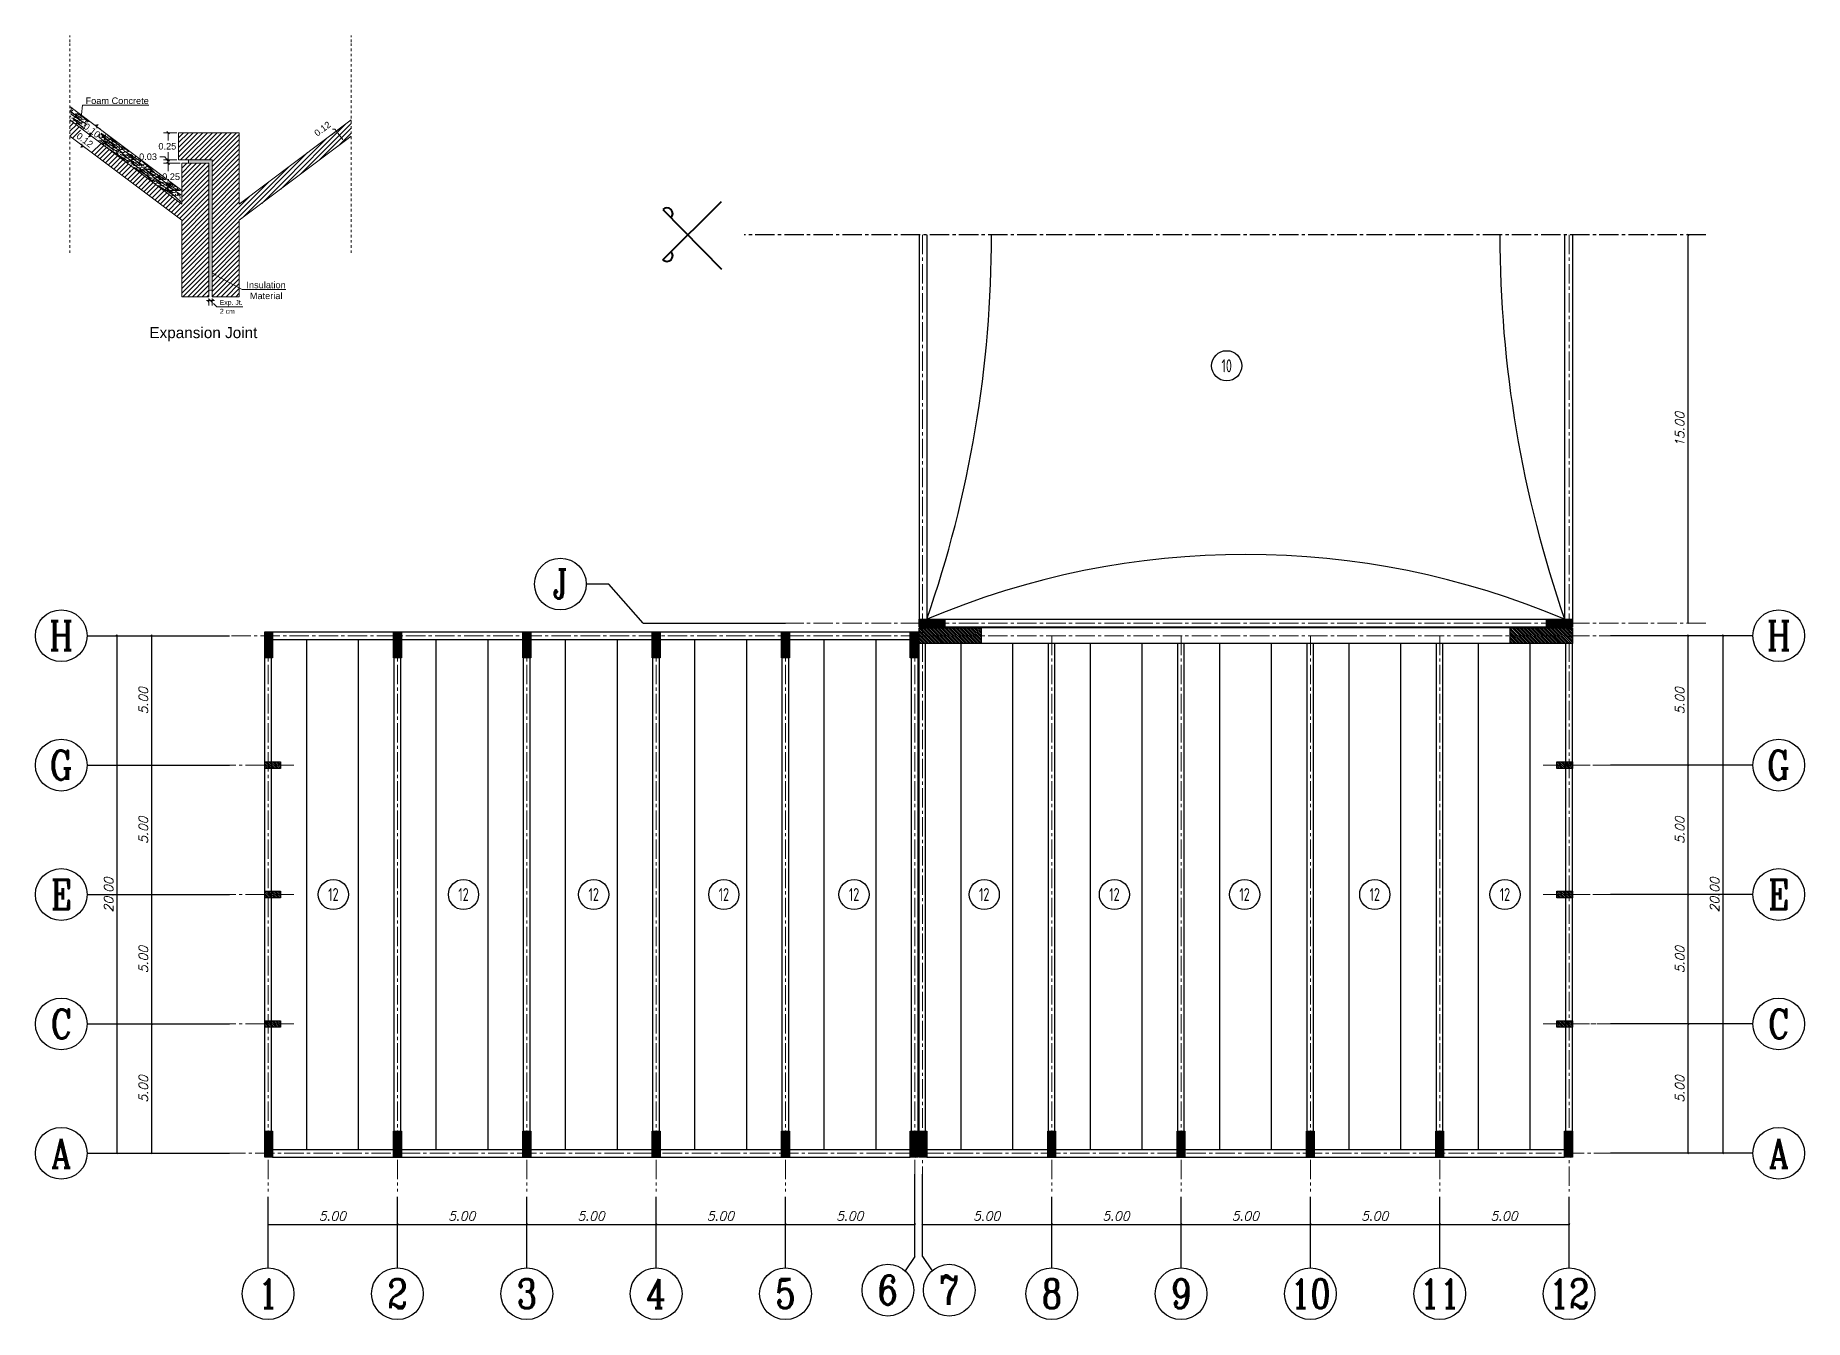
# Model space of a CAD drawing. Header units: metres. Extents: x 202848 to 204724, y 1924431 to 1925550.
# Drawn here: x 203372 to 203440.4, y 1924652 to 1924701.6 of the extents above; entities that cross this region are included whole.
import ezdxf
from ezdxf.enums import TextEntityAlignment as Align

# ---------------------------------------------------------------- set-up
doc = ezdxf.new("R2010")
doc.units = ezdxf.units.M
doc.header["$MEASUREMENT"] = 0
doc.linetypes.add('CENTER2', pattern=[1.125, 0.75, -0.125, 0.125, -0.125])
doc.linetypes.add('PDF_IMPORT', pattern=[1, 0.8, -0.2])
for name, color, linetype, lineweight in [('Axis', 1, 'CENTER2', 5), ('Dimations', 3, 'Continuous', 5), ('rft', 5, 'Continuous', 40), ('WALL', 7, 'Continuous', 35)]:
    doc.layers.add(name, color=color, linetype=linetype, lineweight=lineweight)
for name, color, linetype in [('Axis Name', 8, 'Continuous'), ('Beam', 7, 'Continuous'), ('Columns', 2, 'Continuous'), ('D.C.S', 7, 'Continuous'), ('Diaf', 7, 'Continuous'), ('Frame', 7, 'Continuous'), ('plate', 7, 'Continuous'), ('YQ_DIM', 3, 'Continuous')]:
    doc.layers.add(name, color=color, linetype=linetype)
doc.styles.add('PDF Arial-BoldMT', font='arial.ttf')
doc.styles.add('PDF ArialMT', font='arial.ttf')
doc.styles.add('ROMANS', font='romans.shx', dxfattribs={"oblique": 15})
doc.styles.add('YQ_AXIS', font='COMPLEX.SHX', dxfattribs={"width": 0.8, "bigfont": 'GBCBIG.SHX'})
doc.styles.add('YQ_TEXT', font='SUPEROS.SHX', dxfattribs={"width": 0.8, "bigfont": 'HZDX.SHX'})
doc.dimstyles.new('Copy(2) of DIM-50$', dxfattribs={"dimscale": 0, "dimtxt": 0.35, "dimasz": 0.03, "dimexe": 0, "dimexo": 0, "dimgap": 0.15, "dimtad": 1, "dimzin": 0, "dimdsep": 46, "dimtxsty": 'ROMANS', "dimblk1": 'OBLIQUE', "dimblk2": 'DTICK', "dimsah": 1, "dimcen": 0.1, "dimse1": 1, "dimse2": 1, "dimclrd": 2, "dimclre": 51, "dimclrt": 3, "dimaunit": 1, "dimadec": 0, "dimazin": 0, "dimtfac": 1e-05, "dimtmove": 2, "dimatfit": 0, "dimldrblk": 'DTICK', "dimfxl": 0, "dimtolj": 1, "dimtzin": 0, "dimlwe": -1, "dimarcsym": 0})
pattern_1 = [(315, (407045.785807, 3849595.632637), (0.0353553390593, 0.0353553390593), [])]
pattern_2 = [(315, (406995.845807, 3849595.632637), (0.0353553390593, 0.0353553390593), [])]

msp = doc.modelspace()

# ---------------------------------------------------------------- texts
at = {"layer": 'Axis Name', "color": 7, "style": 'YQ_AXIS', "width": 0.8}
for s, p in [('J', (203392.2914, 1924680.3955)), ('H', (203372.9979, 1924678.3991)), ('H', (203439.3875, 1924678.3991)), ('G', (203372.9979, 1924673.3991)), ('G', (203439.3875, 1924673.3991)), ('E', (203372.9979, 1924668.3991)), ('E', (203439.3875, 1924668.3991)), ('C', (203372.9979, 1924663.3991)), ('C', (203439.3875, 1924663.3991)), ('A', (203372.9979, 1924658.3991)), ('A', (203439.3875, 1924658.3991)), ('6', (203404.9524, 1924653.1103)), ('7', (203407.3233, 1924653.1085)), ('1', (203380.9938, 1924652.9723)), ('2', (203385.9938, 1924652.9723)), ('3', (203390.9938, 1924652.9723)), ('4', (203395.9938, 1924652.9723)), ('5', (203400.9938, 1924652.9723)), ('8', (203411.2838, 1924652.9723)), ('9', (203416.2838, 1924652.9723)), ('10', (203421.2838, 1924652.9723)), ('11', (203426.2838, 1924652.9723)), ('12', (203431.2838, 1924652.9723))]:
    msp.add_text(s, height=1.125, dxfattribs=at).set_placement(p, align=Align.MIDDLE)
at = {"layer": 'WALL', "attachment_point": 4}
for s, insert, char_height, style in [('Foam Concrete', (203373.9383, 1924699.0713), 0.253831, 'PDF ArialMT'), ('0.25', (203376.7531, 1924697.3135), 0.25383, 'PDF ArialMT'), ('0.03', (203376.008, 1924696.9068), 0.25383, 'PDF ArialMT'), ('0.25', (203376.8989, 1924696.1366), 0.25383, 'PDF ArialMT'), ('Insulation', (203380.1564, 1924691.9522), 0.25383, 'PDF ArialMT'), ('Exp. Jt.', (203379.1215, 1924691.251), 0.19037, 'PDF ArialMT'), ('Material', (203380.2875, 1924691.5329), 0.25383, 'PDF ArialMT'), ('2 cm', (203379.1305, 1924690.936), 0.19037, 'PDF ArialMT'), ('Expansion Joint', (203376.4039, 1924690.0481), 0.423483, 'PDF Arial-BoldMT')]:
    msp.add_mtext(s, dxfattribs=dict(at, insert=insert, char_height=char_height, style=style))
at = {"layer": 'WALL', "char_height": 0.25388, "attachment_point": 4, "style": 'PDF ArialMT'}
for s, insert, rotation in [('0.10', (203373.905, 1924698.1302), 323.115419), ('0.12', (203382.8212, 1924697.7811), 36.884726), ('0.12', (203373.6296, 1924697.7595), 323.115528)]:
    msp.add_mtext(s, dxfattribs=dict(at, insert=insert, rotation=rotation))
at = {"layer": 'YQ_DIM', "lineweight": -2, "style": 'YQ_TEXT', "width": 0.8}
msp.add_text('10', height=0.5, dxfattribs=at).set_placement((203418.0483, 1924688.8314), align=Align.MIDDLE)

# ---------------------------------------------------------------- blocks, each defined once
blk = doc.blocks.new('*U887')
at = {"layer": 'Beam'}
for p, q in [((-0.125, 9.15), (-0.125, -9.15)), ((0.125, 9.15), (0.125, -9.15))]:
    blk.add_line(p, q, dxfattribs=at)
blk = doc.blocks.new('*U888')
at = {"layer": 'Beam', "color": 0, "linetype": 'ByBlock', "lineweight": -2, "transparency": 16777216}
for p in [(-25, 0), (-20, 0), (-15, 0), (-10, 0), (-5, 0), (0, 0)]:
    blk.add_blockref('*U887', p, dxfattribs=at)
blk = doc.blocks.new('*U889')
at = {"layer": 'plate'}
for p, q in [((-13.645, -9.85), (-13.645, 9.85)), ((-11.645, -9.85), (-11.645, 9.85)), ((11.645, -9.85), (11.645, 9.7)), ((13.645, -9.85), (13.645, 9.7))]:
    blk.add_line(p, q, dxfattribs=at)
blk = doc.blocks.new('*U890')
at = {"layer": 'plate', "color": 0, "linetype": 'ByBlock', "lineweight": -2, "transparency": 16777216}
for p in [(0, 0), (5, 0), (10, 0), (15, 0), (20, 0)]:
    blk.add_blockref('*U889', p, dxfattribs=at)
blk = doc.blocks.new('_OBLIQUE')
at = {"color": 0, "linetype": 'ByBlock'}
blk.add_line((-0.5, -0.5), (0.5, 0.5), dxfattribs=at)
blk = doc.blocks.new('DTICK')
at = {"color": 3}
blk.add_line((-1, -1), (1, 1), dxfattribs=at)
for p, q in [((-1, 0), (1, 0)), ((0, 1), (0, -1))]:
    blk.add_line(p, q)
blk = doc.blocks.new('*D902')
at = {"layer": 'Defpoints', "color": 0, "lineweight": -2, "transparency": 16777216}
for p in [(203376.498, 1924663.399), (203380.248, 1924663.399), (203380.248, 1924658.399)]:
    blk.add_point(p, dxfattribs=at)
at = {"layer": 'Dimations', "color": 2, "lineweight": -2, "transparency": 16777216}
blk.add_line((203376.498, 1924658.399), (203376.498, 1924663.369), dxfattribs=at)
at = {"layer": 'Dimations', "color": 2, "lineweight": -2, "transparency": 16777216, "xscale": 0.03, "yscale": 0.03, "zscale": 0.03}
for name, p, rotation in [('DTICK', (203376.498, 1924663.399), 90), ('_OBLIQUE', (203376.498, 1924658.399), 270)]:
    blk.add_blockref(name, p, dxfattribs=dict(at, rotation=rotation))
at = {"layer": 'Dimations', "color": 3, "transparency": 16777216, "insert": (203376.173, 1924660.884), "char_height": 0.35, "attachment_point": 5, "rotation": 90, "style": 'ROMANS'}
blk.add_mtext('\\A1;5.00', dxfattribs=at)
blk = doc.blocks.new('*D903')
at = {"layer": 'Defpoints', "color": 0, "lineweight": -2, "transparency": 16777216}
for p in [(203376.498, 1924668.399), (203380.248, 1924668.399), (203380.248, 1924663.399)]:
    blk.add_point(p, dxfattribs=at)
at = {"layer": 'Dimations', "color": 2, "lineweight": -2, "transparency": 16777216}
blk.add_line((203376.498, 1924663.399), (203376.498, 1924668.369), dxfattribs=at)
at = {"layer": 'Dimations', "color": 2, "lineweight": -2, "transparency": 16777216, "xscale": 0.03, "yscale": 0.03, "zscale": 0.03}
for name, p, rotation in [('DTICK', (203376.498, 1924668.399), 90), ('_OBLIQUE', (203376.498, 1924663.399), 270)]:
    blk.add_blockref(name, p, dxfattribs=dict(at, rotation=rotation))
at = {"layer": 'Dimations', "color": 3, "transparency": 16777216, "insert": (203376.173, 1924665.884), "char_height": 0.35, "attachment_point": 5, "rotation": 90, "style": 'ROMANS'}
blk.add_mtext('\\A1;5.00', dxfattribs=at)
blk = doc.blocks.new('*D904')
at = {"layer": 'Defpoints', "color": 0, "lineweight": -2, "transparency": 16777216}
for p in [(203376.498, 1924673.399), (203380.248, 1924673.399), (203380.248, 1924668.399)]:
    blk.add_point(p, dxfattribs=at)
at = {"layer": 'Dimations', "color": 2, "lineweight": -2, "transparency": 16777216}
blk.add_line((203376.498, 1924668.399), (203376.498, 1924673.369), dxfattribs=at)
at = {"layer": 'Dimations', "color": 2, "lineweight": -2, "transparency": 16777216, "xscale": 0.03, "yscale": 0.03, "zscale": 0.03}
for name, p, rotation in [('DTICK', (203376.498, 1924673.399), 90), ('_OBLIQUE', (203376.498, 1924668.399), 270)]:
    blk.add_blockref(name, p, dxfattribs=dict(at, rotation=rotation))
at = {"layer": 'Dimations', "color": 3, "transparency": 16777216, "insert": (203376.173, 1924670.884), "char_height": 0.35, "attachment_point": 5, "rotation": 90, "style": 'ROMANS'}
blk.add_mtext('\\A1;5.00', dxfattribs=at)
blk = doc.blocks.new('*D905')
at = {"layer": 'Defpoints', "color": 0, "lineweight": -2, "transparency": 16777216}
for p in [(203376.498, 1924678.399), (203380.248, 1924678.399), (203380.248, 1924673.399)]:
    blk.add_point(p, dxfattribs=at)
at = {"layer": 'Dimations', "color": 2, "lineweight": -2, "transparency": 16777216}
blk.add_line((203376.498, 1924673.399), (203376.498, 1924678.369), dxfattribs=at)
at = {"layer": 'Dimations', "color": 2, "lineweight": -2, "transparency": 16777216, "xscale": 0.03, "yscale": 0.03, "zscale": 0.03}
for name, p, rotation in [('DTICK', (203376.498, 1924678.399), 90), ('_OBLIQUE', (203376.498, 1924673.399), 270)]:
    blk.add_blockref(name, p, dxfattribs=dict(at, rotation=rotation))
at = {"layer": 'Dimations', "color": 3, "transparency": 16777216, "insert": (203376.173, 1924675.884), "char_height": 0.35, "attachment_point": 5, "rotation": 90, "style": 'ROMANS'}
blk.add_mtext('\\A1;5.00', dxfattribs=at)
blk = doc.blocks.new('*D891')
at = {"layer": 'Defpoints', "color": 0, "lineweight": -2, "transparency": 16777216}
for p in [(203432.138, 1924693.889), (203435.888, 1924693.889), (203432.138, 1924678.889)]:
    blk.add_point(p, dxfattribs=at)
at = {"layer": 'Dimations', "color": 2, "lineweight": -2, "transparency": 16777216}
blk.add_line((203435.888, 1924678.889), (203435.888, 1924693.859), dxfattribs=at)
at = {"layer": 'Dimations', "color": 2, "lineweight": -2, "transparency": 16777216, "xscale": 0.03, "yscale": 0.03, "zscale": 0.03}
for name, p, rotation in [('DTICK', (203435.888, 1924693.889), 90), ('_OBLIQUE', (203435.888, 1924678.889), 270)]:
    blk.add_blockref(name, p, dxfattribs=dict(at, rotation=rotation))
at = {"layer": 'Dimations', "color": 3, "transparency": 16777216, "insert": (203435.563, 1924686.374), "char_height": 0.35, "attachment_point": 5, "rotation": 90, "style": 'ROMANS'}
blk.add_mtext('\\A1;15.00', dxfattribs=at)
blk = doc.blocks.new('*D892')
at = {"layer": 'Defpoints', "color": 0, "lineweight": -2, "transparency": 16777216}
for p in [(203380.994, 1924656.918), (203385.994, 1924656.918), (203385.994, 1924655.653)]:
    blk.add_point(p, dxfattribs=at)
at = {"layer": 'Dimations', "color": 2, "lineweight": -2, "transparency": 16777216}
blk.add_line((203380.994, 1924655.653), (203385.964, 1924655.653), dxfattribs=at)
at = {"layer": 'Dimations', "color": 2, "lineweight": -2, "transparency": 16777216, "xscale": 0.03, "yscale": 0.03, "zscale": 0.03, "rotation": 180}
blk.add_blockref('_OBLIQUE', (203380.994, 1924655.653), dxfattribs=at)
at = {"layer": 'Dimations', "color": 2, "lineweight": -2, "transparency": 16777216, "xscale": 0.03, "yscale": 0.03, "zscale": 0.03}
blk.add_blockref('DTICK', (203385.994, 1924655.653), dxfattribs=at)
at = {"layer": 'Dimations', "color": 3, "transparency": 16777216, "insert": (203383.479, 1924655.978), "char_height": 0.35, "attachment_point": 5, "style": 'ROMANS'}
blk.add_mtext('\\A1;5.00', dxfattribs=at)
blk = doc.blocks.new('*D893')
at = {"layer": 'Defpoints', "color": 0, "lineweight": -2, "transparency": 16777216}
for p in [(203385.994, 1924656.918), (203390.994, 1924656.918), (203390.994, 1924655.653)]:
    blk.add_point(p, dxfattribs=at)
at = {"layer": 'Dimations', "color": 2, "lineweight": -2, "transparency": 16777216}
blk.add_line((203385.994, 1924655.653), (203390.964, 1924655.653), dxfattribs=at)
at = {"layer": 'Dimations', "color": 2, "lineweight": -2, "transparency": 16777216, "xscale": 0.03, "yscale": 0.03, "zscale": 0.03, "rotation": 180}
blk.add_blockref('_OBLIQUE', (203385.994, 1924655.653), dxfattribs=at)
at = {"layer": 'Dimations', "color": 2, "lineweight": -2, "transparency": 16777216, "xscale": 0.03, "yscale": 0.03, "zscale": 0.03}
blk.add_blockref('DTICK', (203390.994, 1924655.653), dxfattribs=at)
at = {"layer": 'Dimations', "color": 3, "transparency": 16777216, "insert": (203388.479, 1924655.978), "char_height": 0.35, "attachment_point": 5, "style": 'ROMANS'}
blk.add_mtext('\\A1;5.00', dxfattribs=at)
blk = doc.blocks.new('*D894')
at = {"layer": 'Defpoints', "color": 0, "lineweight": -2, "transparency": 16777216}
for p in [(203390.994, 1924656.918), (203395.994, 1924656.918), (203395.994, 1924655.653)]:
    blk.add_point(p, dxfattribs=at)
at = {"layer": 'Dimations', "color": 2, "lineweight": -2, "transparency": 16777216}
blk.add_line((203390.994, 1924655.653), (203395.964, 1924655.653), dxfattribs=at)
at = {"layer": 'Dimations', "color": 2, "lineweight": -2, "transparency": 16777216, "xscale": 0.03, "yscale": 0.03, "zscale": 0.03, "rotation": 180}
blk.add_blockref('_OBLIQUE', (203390.994, 1924655.653), dxfattribs=at)
at = {"layer": 'Dimations', "color": 2, "lineweight": -2, "transparency": 16777216, "xscale": 0.03, "yscale": 0.03, "zscale": 0.03}
blk.add_blockref('DTICK', (203395.994, 1924655.653), dxfattribs=at)
at = {"layer": 'Dimations', "color": 3, "transparency": 16777216, "insert": (203393.479, 1924655.978), "char_height": 0.35, "attachment_point": 5, "style": 'ROMANS'}
blk.add_mtext('\\A1;5.00', dxfattribs=at)
blk = doc.blocks.new('*D895')
at = {"layer": 'Defpoints', "color": 0, "lineweight": -2, "transparency": 16777216}
for p in [(203395.994, 1924656.918), (203400.994, 1924656.918), (203400.994, 1924655.653)]:
    blk.add_point(p, dxfattribs=at)
at = {"layer": 'Dimations', "color": 2, "lineweight": -2, "transparency": 16777216}
blk.add_line((203395.994, 1924655.653), (203400.964, 1924655.653), dxfattribs=at)
at = {"layer": 'Dimations', "color": 2, "lineweight": -2, "transparency": 16777216, "xscale": 0.03, "yscale": 0.03, "zscale": 0.03, "rotation": 180}
blk.add_blockref('_OBLIQUE', (203395.994, 1924655.653), dxfattribs=at)
at = {"layer": 'Dimations', "color": 2, "lineweight": -2, "transparency": 16777216, "xscale": 0.03, "yscale": 0.03, "zscale": 0.03}
blk.add_blockref('DTICK', (203400.994, 1924655.653), dxfattribs=at)
at = {"layer": 'Dimations', "color": 3, "transparency": 16777216, "insert": (203398.479, 1924655.978), "char_height": 0.35, "attachment_point": 5, "style": 'ROMANS'}
blk.add_mtext('\\A1;5.00', dxfattribs=at)
blk = doc.blocks.new('*D896')
at = {"layer": 'Defpoints', "color": 0, "lineweight": -2, "transparency": 16777216}
for p in [(203400.994, 1924656.918), (203405.994, 1924656.918), (203405.994, 1924655.653)]:
    blk.add_point(p, dxfattribs=at)
at = {"layer": 'Dimations', "color": 2, "lineweight": -2, "transparency": 16777216}
blk.add_line((203400.994, 1924655.653), (203405.964, 1924655.653), dxfattribs=at)
at = {"layer": 'Dimations', "color": 2, "lineweight": -2, "transparency": 16777216, "xscale": 0.03, "yscale": 0.03, "zscale": 0.03, "rotation": 180}
blk.add_blockref('_OBLIQUE', (203400.994, 1924655.653), dxfattribs=at)
at = {"layer": 'Dimations', "color": 2, "lineweight": -2, "transparency": 16777216, "xscale": 0.03, "yscale": 0.03, "zscale": 0.03}
blk.add_blockref('DTICK', (203405.994, 1924655.653), dxfattribs=at)
at = {"layer": 'Dimations', "color": 3, "transparency": 16777216, "insert": (203403.479, 1924655.978), "char_height": 0.35, "attachment_point": 5, "style": 'ROMANS'}
blk.add_mtext('\\A1;5.00', dxfattribs=at)
blk = doc.blocks.new('*D897')
at = {"layer": 'Defpoints', "color": 0, "lineweight": -2, "transparency": 16777216}
for p in [(203406.284, 1924656.918), (203411.284, 1924656.918), (203411.284, 1924655.653)]:
    blk.add_point(p, dxfattribs=at)
at = {"layer": 'Dimations', "color": 2, "lineweight": -2, "transparency": 16777216}
blk.add_line((203406.284, 1924655.653), (203411.254, 1924655.653), dxfattribs=at)
at = {"layer": 'Dimations', "color": 2, "lineweight": -2, "transparency": 16777216, "xscale": 0.03, "yscale": 0.03, "zscale": 0.03, "rotation": 180}
blk.add_blockref('_OBLIQUE', (203406.284, 1924655.653), dxfattribs=at)
at = {"layer": 'Dimations', "color": 2, "lineweight": -2, "transparency": 16777216, "xscale": 0.03, "yscale": 0.03, "zscale": 0.03}
blk.add_blockref('DTICK', (203411.284, 1924655.653), dxfattribs=at)
at = {"layer": 'Dimations', "color": 3, "transparency": 16777216, "insert": (203408.769, 1924655.978), "char_height": 0.35, "attachment_point": 5, "style": 'ROMANS'}
blk.add_mtext('\\A1;5.00', dxfattribs=at)
blk = doc.blocks.new('*D898')
at = {"layer": 'Defpoints', "color": 0, "lineweight": -2, "transparency": 16777216}
for p in [(203411.284, 1924656.918), (203416.284, 1924656.918), (203416.284, 1924655.653)]:
    blk.add_point(p, dxfattribs=at)
at = {"layer": 'Dimations', "color": 2, "lineweight": -2, "transparency": 16777216}
blk.add_line((203411.284, 1924655.653), (203416.254, 1924655.653), dxfattribs=at)
at = {"layer": 'Dimations', "color": 2, "lineweight": -2, "transparency": 16777216, "xscale": 0.03, "yscale": 0.03, "zscale": 0.03, "rotation": 180}
blk.add_blockref('_OBLIQUE', (203411.284, 1924655.653), dxfattribs=at)
at = {"layer": 'Dimations', "color": 2, "lineweight": -2, "transparency": 16777216, "xscale": 0.03, "yscale": 0.03, "zscale": 0.03}
blk.add_blockref('DTICK', (203416.284, 1924655.653), dxfattribs=at)
at = {"layer": 'Dimations', "color": 3, "transparency": 16777216, "insert": (203413.769, 1924655.978), "char_height": 0.35, "attachment_point": 5, "style": 'ROMANS'}
blk.add_mtext('\\A1;5.00', dxfattribs=at)
blk = doc.blocks.new('*D899')
at = {"layer": 'Defpoints', "color": 0, "lineweight": -2, "transparency": 16777216}
for p in [(203416.284, 1924656.918), (203421.284, 1924656.918), (203421.284, 1924655.653)]:
    blk.add_point(p, dxfattribs=at)
at = {"layer": 'Dimations', "color": 2, "lineweight": -2, "transparency": 16777216}
blk.add_line((203416.284, 1924655.653), (203421.254, 1924655.653), dxfattribs=at)
at = {"layer": 'Dimations', "color": 2, "lineweight": -2, "transparency": 16777216, "xscale": 0.03, "yscale": 0.03, "zscale": 0.03, "rotation": 180}
blk.add_blockref('_OBLIQUE', (203416.284, 1924655.653), dxfattribs=at)
at = {"layer": 'Dimations', "color": 2, "lineweight": -2, "transparency": 16777216, "xscale": 0.03, "yscale": 0.03, "zscale": 0.03}
blk.add_blockref('DTICK', (203421.284, 1924655.653), dxfattribs=at)
at = {"layer": 'Dimations', "color": 3, "transparency": 16777216, "insert": (203418.769, 1924655.978), "char_height": 0.35, "attachment_point": 5, "style": 'ROMANS'}
blk.add_mtext('\\A1;5.00', dxfattribs=at)
blk = doc.blocks.new('*D900')
at = {"layer": 'Defpoints', "color": 0, "lineweight": -2, "transparency": 16777216}
for p in [(203421.284, 1924656.918), (203426.284, 1924656.918), (203426.284, 1924655.653)]:
    blk.add_point(p, dxfattribs=at)
at = {"layer": 'Dimations', "color": 2, "lineweight": -2, "transparency": 16777216}
blk.add_line((203421.284, 1924655.653), (203426.254, 1924655.653), dxfattribs=at)
at = {"layer": 'Dimations', "color": 2, "lineweight": -2, "transparency": 16777216, "xscale": 0.03, "yscale": 0.03, "zscale": 0.03, "rotation": 180}
blk.add_blockref('_OBLIQUE', (203421.284, 1924655.653), dxfattribs=at)
at = {"layer": 'Dimations', "color": 2, "lineweight": -2, "transparency": 16777216, "xscale": 0.03, "yscale": 0.03, "zscale": 0.03}
blk.add_blockref('DTICK', (203426.284, 1924655.653), dxfattribs=at)
at = {"layer": 'Dimations', "color": 3, "transparency": 16777216, "insert": (203423.769, 1924655.978), "char_height": 0.35, "attachment_point": 5, "style": 'ROMANS'}
blk.add_mtext('\\A1;5.00', dxfattribs=at)
blk = doc.blocks.new('*D901')
at = {"layer": 'Defpoints', "color": 0, "lineweight": -2, "transparency": 16777216}
for p in [(203426.284, 1924656.918), (203431.284, 1924656.918), (203431.284, 1924655.653)]:
    blk.add_point(p, dxfattribs=at)
at = {"layer": 'Dimations', "color": 2, "lineweight": -2, "transparency": 16777216}
blk.add_line((203426.284, 1924655.653), (203431.254, 1924655.653), dxfattribs=at)
at = {"layer": 'Dimations', "color": 2, "lineweight": -2, "transparency": 16777216, "xscale": 0.03, "yscale": 0.03, "zscale": 0.03, "rotation": 180}
blk.add_blockref('_OBLIQUE', (203426.284, 1924655.653), dxfattribs=at)
at = {"layer": 'Dimations', "color": 2, "lineweight": -2, "transparency": 16777216, "xscale": 0.03, "yscale": 0.03, "zscale": 0.03}
blk.add_blockref('DTICK', (203431.284, 1924655.653), dxfattribs=at)
at = {"layer": 'Dimations', "color": 3, "transparency": 16777216, "insert": (203428.769, 1924655.978), "char_height": 0.35, "attachment_point": 5, "style": 'ROMANS'}
blk.add_mtext('\\A1;5.00', dxfattribs=at)
blk = doc.blocks.new('*D906')
at = {"layer": 'Defpoints', "color": 0, "lineweight": -2, "transparency": 16777216}
for p in [(203375.153, 1924678.399), (203380.248, 1924678.399), (203380.248, 1924658.399)]:
    blk.add_point(p, dxfattribs=at)
at = {"layer": 'Dimations', "color": 2, "lineweight": -2, "transparency": 16777216}
blk.add_line((203375.153, 1924658.399), (203375.153, 1924678.369), dxfattribs=at)
at = {"layer": 'Dimations', "color": 2, "lineweight": -2, "transparency": 16777216, "xscale": 0.03, "yscale": 0.03, "zscale": 0.03}
for name, p, rotation in [('DTICK', (203375.153, 1924678.399), 90), ('_OBLIQUE', (203375.153, 1924658.399), 270)]:
    blk.add_blockref(name, p, dxfattribs=dict(at, rotation=rotation))
at = {"layer": 'Dimations', "color": 3, "transparency": 16777216, "insert": (203374.828, 1924668.384), "char_height": 0.35, "attachment_point": 5, "rotation": 90, "style": 'ROMANS'}
blk.add_mtext('\\A1;20.00', dxfattribs=at)
blk = doc.blocks.new('*D907')
at = {"layer": 'Defpoints', "color": 0, "lineweight": -2, "transparency": 16777216}
for p in [(203432.138, 1924663.399), (203435.888, 1924663.399), (203432.138, 1924658.399)]:
    blk.add_point(p, dxfattribs=at)
at = {"layer": 'Dimations', "color": 2, "lineweight": -2, "transparency": 16777216}
blk.add_line((203435.888, 1924658.399), (203435.888, 1924663.369), dxfattribs=at)
at = {"layer": 'Dimations', "color": 2, "lineweight": -2, "transparency": 16777216, "xscale": 0.03, "yscale": 0.03, "zscale": 0.03}
for name, p, rotation in [('DTICK', (203435.888, 1924663.399), 90), ('_OBLIQUE', (203435.888, 1924658.399), 270)]:
    blk.add_blockref(name, p, dxfattribs=dict(at, rotation=rotation))
at = {"layer": 'Dimations', "color": 3, "transparency": 16777216, "insert": (203435.563, 1924660.884), "char_height": 0.35, "attachment_point": 5, "rotation": 90, "style": 'ROMANS'}
blk.add_mtext('\\A1;5.00', dxfattribs=at)
blk = doc.blocks.new('*D908')
at = {"layer": 'Defpoints', "color": 0, "lineweight": -2, "transparency": 16777216}
for p in [(203432.138, 1924668.399), (203435.888, 1924668.399), (203432.138, 1924663.399)]:
    blk.add_point(p, dxfattribs=at)
at = {"layer": 'Dimations', "color": 2, "lineweight": -2, "transparency": 16777216}
blk.add_line((203435.888, 1924663.399), (203435.888, 1924668.369), dxfattribs=at)
at = {"layer": 'Dimations', "color": 2, "lineweight": -2, "transparency": 16777216, "xscale": 0.03, "yscale": 0.03, "zscale": 0.03}
for name, p, rotation in [('DTICK', (203435.888, 1924668.399), 90), ('_OBLIQUE', (203435.888, 1924663.399), 270)]:
    blk.add_blockref(name, p, dxfattribs=dict(at, rotation=rotation))
at = {"layer": 'Dimations', "color": 3, "transparency": 16777216, "insert": (203435.563, 1924665.884), "char_height": 0.35, "attachment_point": 5, "rotation": 90, "style": 'ROMANS'}
blk.add_mtext('\\A1;5.00', dxfattribs=at)
blk = doc.blocks.new('*D909')
at = {"layer": 'Defpoints', "color": 0, "lineweight": -2, "transparency": 16777216}
for p in [(203432.138, 1924673.399), (203435.888, 1924673.399), (203432.138, 1924668.399)]:
    blk.add_point(p, dxfattribs=at)
at = {"layer": 'Dimations', "color": 2, "lineweight": -2, "transparency": 16777216}
blk.add_line((203435.888, 1924668.399), (203435.888, 1924673.369), dxfattribs=at)
at = {"layer": 'Dimations', "color": 2, "lineweight": -2, "transparency": 16777216, "xscale": 0.03, "yscale": 0.03, "zscale": 0.03}
for name, p, rotation in [('DTICK', (203435.888, 1924673.399), 90), ('_OBLIQUE', (203435.888, 1924668.399), 270)]:
    blk.add_blockref(name, p, dxfattribs=dict(at, rotation=rotation))
at = {"layer": 'Dimations', "color": 3, "transparency": 16777216, "insert": (203435.563, 1924670.884), "char_height": 0.35, "attachment_point": 5, "rotation": 90, "style": 'ROMANS'}
blk.add_mtext('\\A1;5.00', dxfattribs=at)
blk = doc.blocks.new('*D910')
at = {"layer": 'Defpoints', "color": 0, "lineweight": -2, "transparency": 16777216}
for p in [(203432.138, 1924678.399), (203435.888, 1924678.399), (203432.138, 1924673.399)]:
    blk.add_point(p, dxfattribs=at)
at = {"layer": 'Dimations', "color": 2, "lineweight": -2, "transparency": 16777216}
blk.add_line((203435.888, 1924673.399), (203435.888, 1924678.369), dxfattribs=at)
at = {"layer": 'Dimations', "color": 2, "lineweight": -2, "transparency": 16777216, "xscale": 0.03, "yscale": 0.03, "zscale": 0.03}
for name, p, rotation in [('DTICK', (203435.888, 1924678.399), 90), ('_OBLIQUE', (203435.888, 1924673.399), 270)]:
    blk.add_blockref(name, p, dxfattribs=dict(at, rotation=rotation))
at = {"layer": 'Dimations', "color": 3, "transparency": 16777216, "insert": (203435.563, 1924675.884), "char_height": 0.35, "attachment_point": 5, "rotation": 90, "style": 'ROMANS'}
blk.add_mtext('\\A1;5.00', dxfattribs=at)
blk = doc.blocks.new('*D911')
at = {"layer": 'Defpoints', "color": 0, "lineweight": -2, "transparency": 16777216}
for p in [(203432.138, 1924678.399), (203437.233, 1924678.399), (203432.138, 1924658.399)]:
    blk.add_point(p, dxfattribs=at)
at = {"layer": 'Dimations', "color": 2, "lineweight": -2, "transparency": 16777216}
blk.add_line((203437.233, 1924658.399), (203437.233, 1924678.369), dxfattribs=at)
at = {"layer": 'Dimations', "color": 2, "lineweight": -2, "transparency": 16777216, "xscale": 0.03, "yscale": 0.03, "zscale": 0.03}
for name, p, rotation in [('DTICK', (203437.233, 1924678.399), 90), ('_OBLIQUE', (203437.233, 1924658.399), 270)]:
    blk.add_blockref(name, p, dxfattribs=dict(at, rotation=rotation))
at = {"layer": 'Dimations', "color": 3, "transparency": 16777216, "insert": (203436.908, 1924668.384), "char_height": 0.35, "attachment_point": 5, "rotation": 90, "style": 'ROMANS'}
blk.add_mtext('\\A1;20.00', dxfattribs=at)
blk = doc.blocks.new('*U885')
at = {"layer": 'YQ_DIM', "lineweight": -2}
blk.add_circle((1.846, 0), 0.583, dxfattribs=at)
at = {"layer": 'YQ_DIM', "lineweight": -2, "style": 'YQ_TEXT', "width": 0.8}
blk.add_text('12', height=0.5, dxfattribs=at).set_placement((1.846, 0), align=Align.MIDDLE)
blk = doc.blocks.new('*U886')
at = {"color": 0, "linetype": 'ByBlock', "lineweight": -2, "transparency": 16777216}
for p in [(203565.213, 1924718.286), (203570.245, 1924718.286), (203575.277, 1924718.286), (203580.309, 1924718.286), (203585.341, 1924718.286), (203590.373, 1924718.286), (203595.405, 1924718.286), (203600.437, 1924718.286), (203605.469, 1924718.286), (203610.501, 1924718.286)]:
    blk.add_blockref('*U885', p, dxfattribs=at)

# ---------------------------------------------------------------- dimensions: what is measured, and where the dimension line sits
at = {"layer": 'Dimations'}
for base, p1, p2, picture, middle in [((203435.8875, 1924693.8891), (203432.1375, 1924678.8891), (203432.1375, 1924693.8891), '*D891', (203435.5625, 1924686.3741)), ((203375.1525, 1924678.3991), (203380.2479, 1924658.3991), (203380.2479, 1924678.3991), '*D906', (203374.8275, 1924668.3841)), ((203376.4979, 1924678.3991), (203380.2479, 1924673.3991), (203380.2479, 1924678.3991), '*D905', (203376.1729, 1924675.8841)), ((203435.8875, 1924678.3991), (203432.1375, 1924673.3991), (203432.1375, 1924678.3991), '*D910', (203435.5625, 1924675.8841)), ((203437.2329, 1924678.3991), (203432.1375, 1924658.3991), (203432.1375, 1924678.3991), '*D911', (203436.9079, 1924668.3841)), ((203376.4979, 1924673.3991), (203380.2479, 1924668.3991), (203380.2479, 1924673.3991), '*D904', (203376.1729, 1924670.8841)), ((203435.8875, 1924673.3991), (203432.1375, 1924668.3991), (203432.1375, 1924673.3991), '*D909', (203435.5625, 1924670.8841)), ((203376.4979, 1924668.3991), (203380.2479, 1924663.3991), (203380.2479, 1924668.3991), '*D903', (203376.1729, 1924665.8841)), ((203435.8875, 1924668.3991), (203432.1375, 1924663.3991), (203432.1375, 1924668.3991), '*D908', (203435.5625, 1924665.8841)), ((203376.4979, 1924663.3991), (203380.2479, 1924658.3991), (203380.2479, 1924663.3991), '*D902', (203376.1729, 1924660.8841)), ((203435.8875, 1924663.3991), (203432.1375, 1924658.3991), (203432.1375, 1924663.3991), '*D907', (203435.5625, 1924660.8841))]:
    dim = msp.add_linear_dim(base=base, p1=p1, p2=p2, angle=90, dimstyle='Copy(2) of DIM-50$', override={"dimscale": 1}, dxfattribs=at)
    dim.commit()
    dim.dimension.update_dxf_attribs({"geometry": picture, "text_midpoint": middle})
for base, p1, p2, picture, middle in [((203385.9938, 1924655.6526), (203380.9938, 1924656.9182), (203385.9938, 1924656.9182), '*D892', (203383.4788, 1924655.9776)), ((203390.9938, 1924655.6526), (203385.9938, 1924656.9182), (203390.9938, 1924656.9182), '*D893', (203388.4788, 1924655.9776)), ((203395.9938, 1924655.6526), (203390.9938, 1924656.9182), (203395.9938, 1924656.9182), '*D894', (203393.4788, 1924655.9776)), ((203400.9938, 1924655.6526), (203395.9938, 1924656.9182), (203400.9938, 1924656.9182), '*D895', (203398.4788, 1924655.9776)), ((203405.9938, 1924655.6526), (203400.9938, 1924656.9182), (203405.9938, 1924656.9182), '*D896', (203403.4788, 1924655.9776)), ((203411.2838, 1924655.6526), (203406.2838, 1924656.9182), (203411.2838, 1924656.9182), '*D897', (203408.7688, 1924655.9776)), ((203416.2838, 1924655.6526), (203411.2838, 1924656.9182), (203416.2838, 1924656.9182), '*D898', (203413.7688, 1924655.9776)), ((203421.2838, 1924655.6526), (203416.2838, 1924656.9182), (203421.2838, 1924656.9182), '*D899', (203418.7688, 1924655.9776)), ((203426.2838, 1924655.6526), (203421.2838, 1924656.9182), (203426.2838, 1924656.9182), '*D900', (203423.7688, 1924655.9776)), ((203431.2838, 1924655.6526), (203426.2838, 1924656.9182), (203431.2838, 1924656.9182), '*D901', (203428.7688, 1924655.9776))]:
    dim = msp.add_linear_dim(base=base, p1=p1, p2=p2, dimstyle='Copy(2) of DIM-50$', override={"dimscale": 1}, dxfattribs=at)
    dim.commit()
    dim.dimension.update_dxf_attribs({"geometry": picture, "text_midpoint": middle})

# ---------------------------------------------------------------- hatches: boundary and pattern name
at = {"layer": 'Columns'}
h = msp.add_hatch(dxfattribs=at)
h.set_pattern_fill('ANSI31', color=256, scale=0.2, angle=90)
h.set_pattern_definition([(135, (2128134.108676, 1721060.739774), (-0.01767766952966, -0.01767766952966), [])])
h.paths.add_polyline_path([(203407.1588, 1924678.7391), (203407.1588, 1924679.0391), (203406.1588, 1924679.0391), (203406.1588, 1924678.7391)])
h = msp.add_hatch(dxfattribs=at)
h.set_pattern_fill('ANSI31', color=256, scale=0.2, angle=90)
h.set_pattern_definition([(135, (2128158.358676, 1721060.739774), (-0.01767766952966, -0.01767766952966), [])])
h.paths.add_polyline_path([(203431.4088, 1924678.7391), (203431.4088, 1924679.0391), (203430.4088, 1924679.0391), (203430.4088, 1924678.7391)])
h = msp.add_hatch(dxfattribs=at)
h.set_pattern_fill('ANSI31', color=256, scale=0.2, angle=180)
h.set_pattern_definition([(225, (406999.168206, 3849405.498963), (0.01767766952966, -0.01767766952966), [])])
h.paths.add_polyline_path([(203381.1688, 1924678.5491), (203380.8688, 1924678.5491), (203380.8688, 1924677.5491), (203381.1688, 1924677.5491)])
h = msp.add_hatch(dxfattribs=at)
h.set_pattern_fill('ANSI31', color=256, scale=0.2, angle=180)
h.set_pattern_definition([(225, (407004.143206, 3849405.498963), (0.01767766952966, -0.01767766952966), [])])
h.paths.add_polyline_path([(203386.1438, 1924678.5491), (203385.8438, 1924678.5491), (203385.8438, 1924677.5491), (203386.1438, 1924677.5491)])
h = msp.add_hatch(dxfattribs=at)
h.set_pattern_fill('ANSI31', color=256, scale=0.2, angle=180)
h.set_pattern_definition([(225, (407009.143206, 3849405.498963), (0.01767766952966, -0.01767766952966), [])])
h.paths.add_polyline_path([(203391.1438, 1924678.5491), (203390.8438, 1924678.5491), (203390.8438, 1924677.5491), (203391.1438, 1924677.5491)])
h = msp.add_hatch(dxfattribs=at)
h.set_pattern_fill('ANSI31', color=256, scale=0.2, angle=180)
h.set_pattern_definition([(225, (407014.143206, 3849405.498963), (0.01767766952966, -0.01767766952966), [])])
h.paths.add_polyline_path([(203396.1438, 1924678.5491), (203395.8438, 1924678.5491), (203395.8438, 1924677.5491), (203396.1438, 1924677.5491)])
h = msp.add_hatch(dxfattribs=at)
h.set_pattern_fill('ANSI31', color=256, scale=0.2, angle=180)
h.set_pattern_definition([(225, (407019.143206, 3849405.498963), (0.01767766952966, -0.01767766952966), [])])
h.paths.add_polyline_path([(203401.1438, 1924678.5491), (203400.8438, 1924678.5491), (203400.8438, 1924677.5491), (203401.1438, 1924677.5491)])
h = msp.add_hatch(dxfattribs=at)
h.set_pattern_fill('ANSI31', color=256, scale=0.2, angle=180)
h.set_pattern_definition([(225, (407024.118206, 3849405.498963), (0.01767766952966, -0.01767766952966), [])])
h.paths.add_polyline_path([(203406.1188, 1924678.5491), (203405.8188, 1924678.5491), (203405.8188, 1924677.5491), (203406.1188, 1924677.5491)])
at = {"layer": 'Columns', "transparency": 33554687}
h = msp.add_hatch(dxfattribs=at)
h.set_pattern_fill('ANSI31', color=256, scale=0.4, angle=90)
h.set_pattern_definition([(135, (-158.178115, -207.85437), (-0.0353553390593, -0.0353553390593), [])])
h.paths.add_polyline_path([(203406.1588, 1924678.6991), (203406.1588, 1924678.0991), (203408.5588, 1924678.0991), (203408.5588, 1924678.6991)])
h = msp.add_hatch(dxfattribs=at)
h.set_pattern_fill('ANSI31', color=256, scale=0.4, angle=90)
h.set_pattern_definition([(135, (-158.228115, -207.85437), (-0.0353553390593, -0.0353553390593), [])])
h.paths.add_polyline_path([(203429.0088, 1924678.6991), (203429.0088, 1924678.0991), (203431.4088, 1924678.0991), (203431.4088, 1924678.6991)])
h = msp.add_hatch(dxfattribs=at)
h.set_pattern_fill('ANSI31', color=256, scale=0.4, angle=270)
h.set_pattern_definition(pattern_2)
h.paths.add_polyline_path([(203381.4688, 1924673.2741), (203381.4688, 1924673.5241), (203380.8688, 1924673.5241), (203380.8688, 1924673.2741)])
h = msp.add_hatch(dxfattribs=at)
h.set_pattern_fill('ANSI31', color=256, scale=0.4, angle=270)
h.set_pattern_definition(pattern_1)
h.paths.add_polyline_path([(203431.4088, 1924673.2741), (203431.4088, 1924673.5241), (203430.8088, 1924673.5241), (203430.8088, 1924673.2741)])
h = msp.add_hatch(dxfattribs=at)
h.set_pattern_fill('ANSI31', color=256, scale=0.4, angle=270)
h.set_pattern_definition(pattern_2)
h.paths.add_polyline_path([(203381.4688, 1924668.2741), (203381.4688, 1924668.5241), (203380.8688, 1924668.5241), (203380.8688, 1924668.2741)])
h = msp.add_hatch(dxfattribs=at)
h.set_pattern_fill('ANSI31', color=256, scale=0.4, angle=270)
h.set_pattern_definition(pattern_1)
h.paths.add_polyline_path([(203431.4088, 1924668.2741), (203431.4088, 1924668.5241), (203430.8088, 1924668.5241), (203430.8088, 1924668.2741)])
h = msp.add_hatch(dxfattribs=at)
h.set_pattern_fill('ANSI31', color=256, scale=0.4, angle=270)
h.set_pattern_definition(pattern_2)
h.paths.add_polyline_path([(203381.4688, 1924663.2741), (203381.4688, 1924663.5241), (203380.8688, 1924663.5241), (203380.8688, 1924663.2741)])
h = msp.add_hatch(dxfattribs=at)
h.set_pattern_fill('ANSI31', color=256, scale=0.4, angle=270)
h.set_pattern_definition(pattern_1)
h.paths.add_polyline_path([(203431.4088, 1924663.2741), (203431.4088, 1924663.5241), (203430.8088, 1924663.5241), (203430.8088, 1924663.2741)])
at = {"layer": 'Columns'}
h = msp.add_hatch(dxfattribs=at)
h.set_pattern_fill('ANSI31', color=256, scale=0.2, angle=180)
h.set_pattern_definition([(225, (406999.168206, 3849386.198963), (0.01767766952966, -0.01767766952966), [])])
h.paths.add_polyline_path([(203381.1688, 1924659.2491), (203380.8688, 1924659.2491), (203380.8688, 1924658.2491), (203381.1688, 1924658.2491)])
h = msp.add_hatch(dxfattribs=at)
h.set_pattern_fill('ANSI31', color=256, scale=0.2, angle=180)
h.set_pattern_definition([(225, (407004.143206, 3849386.198963), (0.01767766952966, -0.01767766952966), [])])
h.paths.add_polyline_path([(203386.1438, 1924659.2491), (203385.8438, 1924659.2491), (203385.8438, 1924658.2491), (203386.1438, 1924658.2491)])
h = msp.add_hatch(dxfattribs=at)
h.set_pattern_fill('ANSI31', color=256, scale=0.2, angle=180)
h.set_pattern_definition([(225, (407009.143206, 3849386.198963), (0.01767766952966, -0.01767766952966), [])])
h.paths.add_polyline_path([(203391.1438, 1924659.2491), (203390.8438, 1924659.2491), (203390.8438, 1924658.2491), (203391.1438, 1924658.2491)])
h = msp.add_hatch(dxfattribs=at)
h.set_pattern_fill('ANSI31', color=256, scale=0.2, angle=180)
h.set_pattern_definition([(225, (407014.143206, 3849386.198963), (0.01767766952966, -0.01767766952966), [])])
h.paths.add_polyline_path([(203396.1438, 1924659.2491), (203395.8438, 1924659.2491), (203395.8438, 1924658.2491), (203396.1438, 1924658.2491)])
h = msp.add_hatch(dxfattribs=at)
h.set_pattern_fill('ANSI31', color=256, scale=0.2, angle=180)
h.set_pattern_definition([(225, (407019.143206, 3849386.198963), (0.01767766952966, -0.01767766952966), [])])
h.paths.add_polyline_path([(203401.1438, 1924659.2491), (203400.8438, 1924659.2491), (203400.8438, 1924658.2491), (203401.1438, 1924658.2491)])
h = msp.add_hatch(dxfattribs=at)
h.set_pattern_fill('ANSI31', color=256, scale=0.2, angle=180)
h.set_pattern_definition([(225, (407024.118206, 3849386.198963), (0.01767766952966, -0.01767766952966), [])])
h.paths.add_polyline_path([(203406.1188, 1924659.2491), (203405.8188, 1924659.2491), (203405.8188, 1924658.2491), (203406.1188, 1924658.2491)])
h = msp.add_hatch(dxfattribs=at)
h.set_pattern_fill('ANSI31', color=256, scale=0.2, angle=180)
h.set_pattern_definition([(225, (407024.458206, 3849386.198963), (0.01767766952966, -0.01767766952966), [])])
h.paths.add_polyline_path([(203406.4588, 1924659.2491), (203406.1588, 1924659.2491), (203406.1588, 1924658.2491), (203406.4588, 1924658.2491)])
h = msp.add_hatch(dxfattribs=at)
h.set_pattern_fill('ANSI31', color=256, scale=0.2, angle=180)
h.set_pattern_definition([(225, (407029.433206, 3849386.198963), (0.01767766952966, -0.01767766952966), [])])
h.paths.add_polyline_path([(203411.4338, 1924659.2491), (203411.1338, 1924659.2491), (203411.1338, 1924658.2491), (203411.4338, 1924658.2491)])
h = msp.add_hatch(dxfattribs=at)
h.set_pattern_fill('ANSI31', color=256, scale=0.2, angle=180)
h.set_pattern_definition([(225, (407034.433206, 3849386.198963), (0.01767766952966, -0.01767766952966), [])])
h.paths.add_polyline_path([(203416.4338, 1924659.2491), (203416.1338, 1924659.2491), (203416.1338, 1924658.2491), (203416.4338, 1924658.2491)])
h = msp.add_hatch(dxfattribs=at)
h.set_pattern_fill('ANSI31', color=256, scale=0.2, angle=180)
h.set_pattern_definition([(225, (407039.433206, 3849386.198963), (0.01767766952966, -0.01767766952966), [])])
h.paths.add_polyline_path([(203421.4338, 1924659.2491), (203421.1338, 1924659.2491), (203421.1338, 1924658.2491), (203421.4338, 1924658.2491)])
h = msp.add_hatch(dxfattribs=at)
h.set_pattern_fill('ANSI31', color=256, scale=0.2, angle=180)
h.set_pattern_definition([(225, (407044.433206, 3849386.198963), (0.01767766952966, -0.01767766952966), [])])
h.paths.add_polyline_path([(203426.4338, 1924659.2491), (203426.1338, 1924659.2491), (203426.1338, 1924658.2491), (203426.4338, 1924658.2491)])
h = msp.add_hatch(dxfattribs=at)
h.set_pattern_fill('ANSI31', color=256, scale=0.2, angle=180)
h.set_pattern_definition([(225, (407049.408206, 3849386.198963), (0.01767766952966, -0.01767766952966), [])])
h.paths.add_polyline_path([(203431.4088, 1924659.2491), (203431.1088, 1924659.2491), (203431.1088, 1924658.2491), (203431.4088, 1924658.2491)])
at = {"layer": 'WALL', "transparency": 33554559}
msp.add_hatch(color=256, dxfattribs=at).paths.add_polyline_path([(203378.7958, 1924696.8205), (203377.8833, 1924696.8205), (203377.8833, 1924696.6945), (203378.6698, 1924696.6945), (203378.6698, 1924691.7925), (203378.7958, 1924691.7925)])

# ---------------------------------------------------------------- linework, layer by layer
at = {"linetype": 'CENTER2', "lineweight": -2}
msp.add_line((203436.5738, 1924693.8891), (203399.4022, 1924693.8891), dxfattribs=at)
at = {"layer": 'Axis'}
for p, q in [((203406.2838, 1924693.8891), (203406.2838, 1924656.9182)), ((203431.2838, 1924693.8891), (203431.2838, 1924656.9182)), ((203436.5738, 1924678.3991), (203375.9938, 1924678.3991)), ((203380.9938, 1924678.3991), (203380.9938, 1924656.9182)), ((203385.9938, 1924678.3991), (203385.9938, 1924656.9182)), ((203390.9938, 1924678.3991), (203390.9938, 1924656.9182)), ((203395.9938, 1924678.3991), (203395.9938, 1924656.9182)), ((203436.5738, 1924678.8891), (203400.9938, 1924678.8891)), ((203400.9938, 1924678.3991), (203400.9938, 1924656.9182)), ((203405.9938, 1924678.3991), (203405.9938, 1924656.9182)), ((203411.2838, 1924678.3991), (203411.2838, 1924656.9182)), ((203411.2838, 1924678.3991), (203411.2838, 1924656.9182)), ((203416.2838, 1924678.3991), (203416.2838, 1924656.9182)), ((203416.2838, 1924678.3991), (203416.2838, 1924656.9182)), ((203421.2838, 1924678.3991), (203421.2838, 1924656.9182)), ((203421.2838, 1924678.3991), (203421.2838, 1924656.9182)), ((203426.2838, 1924678.3991), (203426.2838, 1924656.9182)), ((203426.2838, 1924678.3991), (203426.2838, 1924656.9182)), ((203381.9938, 1924673.3991), (203375.9938, 1924673.3991)), ((203436.5738, 1924673.3991), (203430.2838, 1924673.3991)), ((203436.3537, 1924673.3982), (203430.3874, 1924673.3982)), ((203381.9938, 1924668.3991), (203375.9938, 1924668.3991)), ((203436.5738, 1924668.3991), (203430.2838, 1924668.3991)), ((203436.3537, 1924668.3982), (203430.3874, 1924668.3982)), ((203381.9938, 1924663.3991), (203375.9938, 1924663.3991)), ((203436.5738, 1924663.3991), (203430.2838, 1924663.3991)), ((203436.4953, 1924663.3982), (203430.3874, 1924663.3982)), ((203375.9938, 1924658.3991), (203436.5738, 1924658.3991))]:
    msp.add_line(p, q, dxfattribs=at)
at = {"layer": 'Axis Name'}
for p, q in [((203394.1607, 1924680.3955), (203393.2914, 1924680.3955)), ((203395.4938, 1924678.8891), (203394.1607, 1924680.3955)), ((203373.9979, 1924678.3991), (203379.4979, 1924678.3991)), ((203395.4938, 1924678.8891), (203400.9938, 1924678.8891)), ((203438.3875, 1924678.3991), (203432.8875, 1924678.3991)), ((203373.9979, 1924673.3991), (203379.4979, 1924673.3991)), ((203438.3875, 1924673.3991), (203432.8875, 1924673.3991)), ((203373.9979, 1924668.3991), (203379.4979, 1924668.3991)), ((203438.3875, 1924668.3991), (203432.8875, 1924668.3991)), ((203373.9979, 1924663.3991), (203379.4979, 1924663.3991)), ((203438.3875, 1924663.3991), (203432.8875, 1924663.3991)), ((203373.9979, 1924658.3991), (203379.4979, 1924658.3991)), ((203438.3875, 1924658.3991), (203432.8875, 1924658.3991)), ((203405.9938, 1924654.4088), (203405.9938, 1924657.5911)), ((203406.2838, 1924654.4088), (203406.2838, 1924657.5911)), ((203380.9938, 1924653.9723), (203380.9938, 1924656.7223)), ((203385.9938, 1924653.9723), (203385.9938, 1924656.7223)), ((203390.9938, 1924653.9723), (203390.9938, 1924656.7223)), ((203395.9938, 1924653.9723), (203395.9938, 1924656.7223)), ((203400.9938, 1924653.9723), (203400.9938, 1924656.7223)), ((203411.2838, 1924653.9723), (203411.2838, 1924656.7223)), ((203416.2838, 1924653.9723), (203416.2838, 1924656.7223)), ((203421.2838, 1924653.9723), (203421.2838, 1924656.7223)), ((203426.2838, 1924653.9723), (203426.2838, 1924656.7223)), ((203431.2838, 1924653.9723), (203431.2838, 1924656.7223)), ((203405.9938, 1924654.4088), (203405.6173, 1924653.8573)), ((203406.2838, 1924654.4088), (203406.6604, 1924653.8573))]:
    msp.add_line(p, q, dxfattribs=at)
for centre in [(203392.2914, 1924680.3955), (203372.9979, 1924678.3991), (203439.3875, 1924678.3991), (203372.9979, 1924673.3991), (203439.3875, 1924673.3991), (203372.9979, 1924668.3991), (203439.3875, 1924668.3991), (203372.9979, 1924663.3991), (203439.3875, 1924663.3991), (203372.9979, 1924658.3991), (203439.3875, 1924658.3991), (203380.9938, 1924652.9723), (203385.9938, 1924652.9723), (203390.9938, 1924652.9723), (203395.9938, 1924652.9723), (203400.9938, 1924652.9723), (203404.9524, 1924653.1103), (203407.3233, 1924653.1085), (203411.2838, 1924652.9723), (203416.2838, 1924652.9723), (203421.2838, 1924652.9723), (203426.2838, 1924652.9723), (203431.2838, 1924652.9723)]:
    msp.add_circle(centre, 1, dxfattribs=at)
at = {"layer": 'Beam'}
for p, q in [((203406.1588, 1924659.2491), (203406.1588, 1924678.0991)), ((203406.4088, 1924659.2491), (203406.4088, 1924678.0991)), ((203411.1588, 1924659.2491), (203411.1588, 1924678.0991)), ((203411.4088, 1924659.2491), (203411.4088, 1924678.0991)), ((203416.1588, 1924659.2491), (203416.1588, 1924678.0991)), ((203416.4088, 1924659.2491), (203416.4088, 1924678.0991)), ((203421.1588, 1924659.2491), (203421.1588, 1924678.0991)), ((203421.4088, 1924659.2491), (203421.4088, 1924678.0991)), ((203426.1588, 1924659.2491), (203426.1588, 1924678.0991)), ((203426.4088, 1924659.2491), (203426.4088, 1924678.0991)), ((203431.1588, 1924659.2491), (203431.1588, 1924678.0991)), ((203431.4088, 1924659.2491), (203431.4088, 1924678.0991))]:
    msp.add_line(p, q, dxfattribs=at)
at = {"layer": 'Columns'}
for points in [[(203406.1588, 1924678.7391), (203406.1588, 1924679.0391), (203407.1588, 1924679.0391), (203407.1588, 1924678.7391)], [(203430.4088, 1924678.7391), (203430.4088, 1924679.0391), (203431.4088, 1924679.0391), (203431.4088, 1924678.7391)], [(203381.1688, 1924677.5491), (203380.8688, 1924677.5491), (203380.8688, 1924678.5491), (203381.1688, 1924678.5491)], [(203386.1438, 1924677.5491), (203385.8438, 1924677.5491), (203385.8438, 1924678.5491), (203386.1438, 1924678.5491)], [(203391.1438, 1924677.5491), (203390.8438, 1924677.5491), (203390.8438, 1924678.5491), (203391.1438, 1924678.5491)], [(203396.1438, 1924677.5491), (203395.8438, 1924677.5491), (203395.8438, 1924678.5491), (203396.1438, 1924678.5491)], [(203401.1438, 1924677.5491), (203400.8438, 1924677.5491), (203400.8438, 1924678.5491), (203401.1438, 1924678.5491)], [(203406.1188, 1924677.5491), (203405.8188, 1924677.5491), (203405.8188, 1924678.5491), (203406.1188, 1924678.5491)], [(203406.1588, 1924678.6991), (203408.5588, 1924678.6991), (203408.5588, 1924678.0991), (203406.1588, 1924678.0991)], [(203429.0088, 1924678.6991), (203431.4088, 1924678.6991), (203431.4088, 1924678.0991), (203429.0088, 1924678.0991)], [(203381.4688, 1924673.5241), (203381.4688, 1924673.2741), (203380.8688, 1924673.2741), (203380.8688, 1924673.5241)], [(203431.4088, 1924673.5241), (203431.4088, 1924673.2741), (203430.8088, 1924673.2741), (203430.8088, 1924673.5241)], [(203381.4688, 1924668.5241), (203381.4688, 1924668.2741), (203380.8688, 1924668.2741), (203380.8688, 1924668.5241)], [(203431.4088, 1924668.5241), (203431.4088, 1924668.2741), (203430.8088, 1924668.2741), (203430.8088, 1924668.5241)], [(203381.4688, 1924663.5241), (203381.4688, 1924663.2741), (203380.8688, 1924663.2741), (203380.8688, 1924663.5241)], [(203431.4088, 1924663.5241), (203431.4088, 1924663.2741), (203430.8088, 1924663.2741), (203430.8088, 1924663.5241)], [(203381.1688, 1924658.2491), (203380.8688, 1924658.2491), (203380.8688, 1924659.2491), (203381.1688, 1924659.2491)], [(203386.1438, 1924658.2491), (203385.8438, 1924658.2491), (203385.8438, 1924659.2491), (203386.1438, 1924659.2491)], [(203391.1438, 1924658.2491), (203390.8438, 1924658.2491), (203390.8438, 1924659.2491), (203391.1438, 1924659.2491)], [(203396.1438, 1924658.2491), (203395.8438, 1924658.2491), (203395.8438, 1924659.2491), (203396.1438, 1924659.2491)], [(203401.1438, 1924658.2491), (203400.8438, 1924658.2491), (203400.8438, 1924659.2491), (203401.1438, 1924659.2491)], [(203406.1188, 1924658.2491), (203405.8188, 1924658.2491), (203405.8188, 1924659.2491), (203406.1188, 1924659.2491)], [(203406.4588, 1924658.2491), (203406.1588, 1924658.2491), (203406.1588, 1924659.2491), (203406.4588, 1924659.2491)], [(203411.4338, 1924658.2491), (203411.1338, 1924658.2491), (203411.1338, 1924659.2491), (203411.4338, 1924659.2491)], [(203416.4338, 1924658.2491), (203416.1338, 1924658.2491), (203416.1338, 1924659.2491), (203416.4338, 1924659.2491)], [(203421.4338, 1924658.2491), (203421.1338, 1924658.2491), (203421.1338, 1924659.2491), (203421.4338, 1924659.2491)], [(203426.4338, 1924658.2491), (203426.1338, 1924658.2491), (203426.1338, 1924659.2491), (203426.4338, 1924659.2491)], [(203431.4088, 1924658.2491), (203431.1088, 1924658.2491), (203431.1088, 1924659.2491), (203431.4088, 1924659.2491)]]:
    msp.add_lwpolyline(points, close=True, dxfattribs=at)
at = {"layer": 'D.C.S'}
for centre, radius, start, end in [((203363.6043, 1924693.8891), 45.3545, 340.887706, 0), ((203473.9633, 1924693.8891), 45.3545, 180, 199.112294), ((203418.7838, 1924649.908), 31.6311, 67.06741, 112.93259)]:
    msp.add_arc(centre, radius, start, end, dxfattribs=at)
at = {"layer": 'Diaf'}
for p, q in [((203381.1688, 1924678.5491), (203405.8188, 1924678.5491)), ((203381.1688, 1924678.2491), (203405.8188, 1924678.2491)), ((203381.1688, 1924658.5491), (203405.8188, 1924658.5491)), ((203406.4588, 1924658.5491), (203431.1088, 1924658.5491)), ((203381.1688, 1924658.2491), (203405.8188, 1924658.2491)), ((203406.4588, 1924658.2491), (203431.1088, 1924658.2491))]:
    msp.add_line(p, q, dxfattribs=at)
at = {"layer": 'Frame'}
for p, q in [((203431.4088, 1924678.6991), (203408.5588, 1924678.6991)), ((203431.4088, 1924678.0991), (203408.5588, 1924678.0991))]:
    msp.add_line(p, q, dxfattribs=at)
at = {"layer": 'plate'}
for p, q in [((203406.1588, 1924693.8891), (203406.1588, 1924679.0391)), ((203406.4588, 1924693.8891), (203406.4588, 1924679.0391)), ((203431.1088, 1924693.8891), (203431.1088, 1924679.0391)), ((203431.4088, 1924693.8891), (203431.4088, 1924679.0391)), ((203407.1588, 1924679.0391), (203430.4088, 1924679.0391)), ((203407.1588, 1924678.7391), (203430.4088, 1924678.7391))]:
    msp.add_line(p, q, dxfattribs=at)
at = {"layer": 'rft'}
for p, q in [((203396.2496, 1924692.9315), (203398.5255, 1924695.1794)), ((203396.2516, 1924694.8688), (203398.5255, 1924692.5665))]:
    msp.add_line(p, q, dxfattribs=at)
for centre, start, end in [((203396.4097, 1924694.7087), 314.64474, 134.64474), ((203396.4097, 1924693.0896), 224.64474, 44.64474)]:
    msp.add_arc(centre, 0.225, start, end, dxfattribs=at)
at = {"layer": 'WALL', "linetype": 'PDF_IMPORT', "lineweight": 5, "ltscale": 0.103788}
for points in [[(203373.3354, 1924693.1908), (203373.3354, 1924701.336), (203373.3354, 1924701.5987)], [(203384.2042, 1924693.1908), (203384.2042, 1924701.336), (203384.2042, 1924701.5987)]]:
    msp.add_lwpolyline(points, dxfattribs=at)
at = {"layer": 'WALL', "lineweight": 5}
for points in [[(203373.3354, 1924698.8562), (203377.6565, 1924695.6076), (203377.6583, 1924695.6076)], [(203373.3354, 1924698.849), (203373.3354, 1924698.849)], [(203373.3948, 1924698.7892), (203373.4056, 1924698.8022)], [(203373.3966, 1924698.7892), (203373.4146, 1924698.7878)], [(203373.4146, 1924698.7842), (203373.411, 1924698.7964)], [(203373.7746, 1924698.5373), (203373.8214, 1924698.8972), (203373.9095, 1924698.8972), (203376.3842, 1924698.8972)], [(203373.3354, 1924698.3307), (203377.6565, 1924695.0821), (203377.6565, 1924696.6585), (203378.7058, 1924696.6585), (203378.7058, 1924691.4938), (203377.6565, 1924691.4938), (203377.6565, 1924694.4523), (203373.3354, 1924697.6987)], [(203373.3354, 1924698.2673), (203373.3714, 1924698.3033)], [(203373.3354, 1924698.0802), (203373.4776, 1924698.2242)], [(203373.3354, 1924697.8952), (203373.5838, 1924698.1435)], [(203373.3426, 1924698.4725), (203373.3642, 1924698.4797)], [(203373.3426, 1924698.4711), (203373.3588, 1924698.4617)], [(203373.357, 1924698.4617), (203373.3624, 1924698.4797)], [(203373.3678, 1924698.6258), (203373.3678, 1924698.6258)], [(203373.3678, 1924698.3537), (203373.3678, 1924698.3537)], [(203373.3732, 1924698.4603), (203373.3732, 1924698.4603)], [(203373.4344, 1924698.6884), (203373.42, 1924698.7014), (203373.4416, 1924698.71)], [(203373.4236, 1924698.7194), (203373.4236, 1924698.7194)], [(203373.4326, 1924698.6884), (203373.4398, 1924698.7086)], [(203373.4398, 1924698.5538), (203373.4542, 1924698.5718)], [(203373.4398, 1924698.5517), (203373.4578, 1924698.5502)], [(203373.4506, 1924698.7496), (203373.4506, 1924698.7496)], [(203373.4578, 1924698.5481), (203373.4542, 1924698.5661)], [(203373.501, 1924698.3141), (203373.483, 1924698.3141), (203373.4974, 1924698.3343)], [(203373.501, 1924698.3105), (203373.4974, 1924698.3307)], [(203373.5244, 1924698.5286), (203373.5496, 1924698.5538)], [(203373.5244, 1924698.2709), (203373.5244, 1924698.2709)], [(203373.528, 1924698.3753), (203373.528, 1924698.3753)], [(203373.546, 1924698.3343), (203373.5298, 1924698.3451), (203373.5532, 1924698.3537)], [(203373.5316, 1924698.4797), (203373.5316, 1924698.4797)], [(203373.537, 1924698.5841), (203373.537, 1924698.5841)], [(203373.5406, 1924698.6884), (203373.5406, 1924698.6884)], [(203373.5442, 1924698.3321), (203373.5514, 1924698.3523)], [(203373.5532, 1924698.5589), (203373.5802, 1924698.5538)], [(203373.5658, 1924698.651), (203373.5658, 1924698.651)], [(203373.5658, 1924698.1702), (203373.591, 1924698.1954)], [(203373.582, 1924698.5538), (203373.5784, 1924698.5841)], [(203373.5946, 1924698.199), (203373.6234, 1924698.1954)], [(203373.6234, 1924698.5625), (203373.6072, 1924698.5733), (203373.6288, 1924698.5826)], [(203373.6234, 1924698.1939), (203373.6198, 1924698.2242)], [(203373.6216, 1924698.5625), (203373.627, 1924698.5805)], [(203373.6648, 1924698.5322), (203373.6792, 1924698.5502)], [(203373.6666, 1924698.5322), (203373.6828, 1924698.5322)], [(203373.6828, 1924698.5286), (203373.6792, 1924698.5481)], [(203373.6846, 1924698.1882), (203373.6846, 1924698.1882)], [(203373.6882, 1924698.2925), (203373.6882, 1924698.2925)], [(203373.6918, 1924698.3991), (203373.6918, 1924698.3991)], [(203373.6954, 1924698.5049), (203373.6954, 1924698.5049)], [(203373.708, 1924698.2961), (203373.726, 1924698.2947)], [(203373.7098, 1924698.2947), (203373.7242, 1924698.3141)], [(203373.735, 1924698.2083), (203373.7188, 1924698.2191), (203373.7404, 1924698.2263)], [(203373.726, 1924698.2911), (203373.7224, 1924698.3105)], [(203373.7314, 1924698.2062), (203373.7386, 1924698.2263)], [(203373.7458, 1924698.1075), (203373.7458, 1924698.1075)], [(203373.7944, 1924698.4473), (203373.8178, 1924698.4567)], [(203373.7962, 1924698.4473), (203373.8106, 1924698.4365)], [(203373.8088, 1924698.4365), (203373.8142, 1924698.4545)], [(203373.8412, 1924698.1054), (203373.8412, 1924698.1054)], [(203373.8448, 1924698.2119), (203373.8448, 1924698.2119)], [(203373.8501, 1924698.3163), (203373.8501, 1924698.3163)], [(203373.8537, 1924698.4207), (203373.8537, 1924698.4207)], [(203373.9023, 1924698.1162), (203373.9258, 1924698.1414)], [(203373.9222, 1924698.0802), (203373.9059, 1924698.091), (203373.9276, 1924698.1003)], [(203373.9204, 1924698.0802), (203373.9258, 1924698.0982)], [(203373.9294, 1924698.1471), (203373.9582, 1924698.1435)], [(203373.9528, 1924698.2745), (203373.9348, 1924698.2767), (203373.9492, 1924698.2925)], [(203373.9456, 1924698.1342), (203373.9456, 1924698.1342)], [(203373.951, 1924698.2709), (203373.9492, 1924698.2911)], [(203373.9582, 1924698.1414), (203373.9564, 1924698.1723)], [(203373.9995, 1924698.3105), (203373.9816, 1924698.3199), (203374.0031, 1924698.3285), (203373.996, 1924698.3091)], [(203373.9995, 1924698.127), (203373.9995, 1924698.127)], [(203374.0031, 1924698.2314), (203374.0031, 1924698.2314)], [(203374.0085, 1924698.3357), (203374.0085, 1924698.3357)], [(203374.3451, 1924698.0967), (203374.3469, 1924698.0967)], [(203374.3523, 1924698.1507), (203374.3703, 1924698.019)], [(203374.3613, 1924698.086), (203374.4189, 1924698.1594)], [(203384.2042, 1924697.6987), (203379.881, 1924694.4523), (203379.881, 1924691.4938), (203378.8318, 1924691.4938), (203378.8318, 1924696.7845), (203377.5306, 1924696.7845), (203377.5306, 1924697.8355), (203379.881, 1924697.8355), (203379.881, 1924695.0821), (203384.2042, 1924698.3307)], [(203381.4882, 1924695.658), (203384.004, 1924698.181)], [(203382.23, 1924696.218), (203384.2042, 1924698.1939)], [(203373.3354, 1924697.7095), (203373.6882, 1924698.0644)], [(203373.4362, 1924697.6253), (203373.744, 1924697.9326)], [(203373.6792, 1924698.0838), (203373.6792, 1924698.0838)], [(203373.771, 1924698.0572), (203373.753, 1924698.0586), (203373.7674, 1924698.0766)], [(203373.771, 1924698.055), (203373.7674, 1924698.0752)], [(203373.8178, 1924697.2776), (203373.798, 1924697.4108)], [(203373.8376, 1924698.001), (203373.8376, 1924698.001)], [(203373.8627, 1924698.0104), (203373.8627, 1924698.0104)], [(203374.1651, 1924697.8247), (203374.1093, 1924697.7491), (203374.0517, 1924697.6721)], [(203374.0949, 1924697.7599), (203374.0949, 1924697.7599)], [(203374.1471, 1924697.7203), (203374.2605, 1924697.6339), (203374.1615, 1924697.7095)], [(203374.1759, 1924697.0674), (203374.5359, 1924697.4273)], [(203374.3991, 1924698.0572), (203374.5125, 1924697.9722)], [(203374.4027, 1924697.6289), (203374.4027, 1924697.6289)], [(203374.462, 1924697.5619), (203374.462, 1924697.5619)], [(203374.4656, 1924697.6685), (203374.4656, 1924697.6685)], [(203374.4692, 1924697.7116), (203374.4855, 1924697.7008)], [(203374.471, 1924697.7116), (203374.4927, 1924697.7203)], [(203374.4764, 1924697.762), (203374.4927, 1924697.7599)], [(203374.4837, 1924697.6987), (203374.4909, 1924697.7188)], [(203374.4873, 1924697.7527), (203374.4873, 1924697.7527)], [(203374.4909, 1924697.7563), (203374.4891, 1924697.7764)], [(203374.5161, 1924697.5245), (203374.5323, 1924697.5425)], [(203374.5179, 1924697.5245), (203374.5359, 1924697.5223)], [(203374.5359, 1924697.5209), (203374.5323, 1924697.5403)], [(203374.5701, 1924697.8772), (203374.5701, 1924697.8772)], [(203374.606, 1924697.7692), (203374.606, 1924697.7692)], [(203374.615, 1924697.6555), (203374.6402, 1924697.6807)], [(203374.6222, 1924697.4813), (203374.6222, 1924697.4813)], [(203374.6258, 1924697.5857), (203374.6258, 1924697.5857)], [(203374.6276, 1924697.8498), (203374.6276, 1924697.8498)], [(203374.6294, 1924697.6915), (203374.6294, 1924697.6915)], [(203374.6312, 1924697.7959), (203374.6312, 1924697.7959)], [(203374.6438, 1924697.6843), (203374.6708, 1924697.6792)], [(203374.6726, 1924697.5727), (203374.6564, 1924697.5835), (203374.6798, 1924697.5929)], [(203374.6726, 1924697.6792), (203374.669, 1924697.708)], [(203374.6708, 1924697.5727), (203374.678, 1924697.5907)], [(203374.6925, 1924697.8088), (203374.6925, 1924697.8088)], [(203374.7177, 1924697.7404), (203374.6997, 1924697.7419), (203374.7141, 1924697.7599)], [(203374.7177, 1924697.7383), (203374.7141, 1924697.7584)], [(203374.7608, 1924697.5029), (203374.7428, 1924697.5043), (203374.7572, 1924697.5223)], [(203374.7608, 1924697.5007), (203374.7572, 1924697.5209)], [(203374.7878, 1924697.6087), (203374.7878, 1924697.6087)], [(203374.7914, 1924697.7131), (203374.7914, 1924697.7131)], [(203374.8454, 1924697.4561), (203374.867, 1924697.4647)], [(203374.8454, 1924697.4575), (203374.8598, 1924697.4467)], [(203374.8598, 1924697.4453), (203374.8652, 1924697.4647)], [(203374.8994, 1924697.6771), (203374.8994, 1924697.6771)], [(203374.939, 1924697.4201), (203374.939, 1924697.4201)], [(203374.9426, 1924697.5245), (203374.9426, 1924697.5245)], [(203374.9516, 1924697.6015), (203374.9732, 1924697.6253)], [(203374.9678, 1924697.4849), (203374.9822, 1924697.5029)], [(203374.9696, 1924697.4849), (203374.9876, 1924697.4827)], [(203374.9858, 1924697.4791), (203374.9822, 1924697.4993)], [(203375.1028, 1924697.4431), (203375.1028, 1924697.4431)], [(203377.4658, 1924697.8355), (203376.9439, 1924697.8355)], [(203377.1797, 1924697.7887), (203377.0842, 1924697.8844)], [(203377.1328, 1924697.8355), (203377.1328, 1924697.8355)], [(203377.1328, 1924697.8355), (203377.1328, 1924697.5331)], [(203377.5306, 1924697.8268), (203377.5414, 1924697.8355)], [(203377.5306, 1924697.6411), (203377.7268, 1924697.8355)], [(203377.5306, 1924697.4561), (203377.9122, 1924697.8355)], [(203377.5306, 1924697.269), (203378.0975, 1924697.8355)], [(203377.5306, 1924697.0832), (203378.2829, 1924697.8355)], [(203377.5306, 1924696.8982), (203378.4683, 1924697.8355)], [(203377.5306, 1924697.8355), (203377.5324, 1924697.8355)], [(203377.6044, 1924696.7845), (203378.6536, 1924697.8355)], [(203377.7898, 1924696.7845), (203378.839, 1924697.8355)], [(203377.9769, 1924696.7845), (203379.0244, 1924697.8355)], [(203378.1605, 1924696.7845), (203379.2097, 1924697.8355)], [(203378.3459, 1924696.7845), (203379.3951, 1924697.8355)], [(203378.5313, 1924696.7845), (203379.5805, 1924697.8355)], [(203378.7166, 1924696.7845), (203379.7658, 1924697.8355)], [(203378.8318, 1924696.7147), (203379.881, 1924697.7656)], [(203378.8318, 1924696.529), (203379.881, 1924697.5799)], [(203380.747, 1924695.1019), (203383.2643, 1924697.6253)], [(203382.9711, 1924696.7737), (203384.2042, 1924698.0082)], [(203383.3745, 1924697.708), (203383.3759, 1924697.708)], [(203383.4263, 1924697.7455), (203383.7843, 1924698.0154)], [(203383.6338, 1924697.9024), (203383.5761, 1924697.978), (203383.4825, 1924697.978)], [(203383.8801, 1924697.5727), (203383.6892, 1924697.8268)], [(203383.713, 1924697.3316), (203384.2042, 1924697.8232)], [(203383.7288, 1924697.3424), (203384.0868, 1924697.6123)], [(203383.9355, 1924697.4993), (203383.9355, 1924697.4993)], [(203373.7512, 1924697.269), (203373.807, 1924697.3445), (203373.8088, 1924697.3445)], [(203373.8609, 1924697.3049), (203373.9582, 1924697.2308)], [(203374.2839, 1924696.9861), (203374.6438, 1924697.3481)], [(203374.3883, 1924696.909), (203374.7482, 1924697.269)], [(203374.4945, 1924696.8277), (203374.8544, 1924697.1876)], [(203374.6006, 1924696.7485), (203374.9606, 1924697.1084)], [(203374.6816, 1924697.3193), (203374.6834, 1924697.3208)], [(203374.687, 1924697.3244), (203374.7141, 1924697.3208)], [(203374.7069, 1924696.6693), (203375.0668, 1924697.0292)], [(203374.7141, 1924697.3193), (203374.7105, 1924697.3496)], [(203374.7752, 1924697.2941), (203374.7752, 1924697.2941)], [(203374.7788, 1924697.3985), (203374.7788, 1924697.3985)], [(203374.786, 1924697.2668), (203374.8004, 1924697.2869)], [(203374.7878, 1924697.269), (203374.8058, 1924697.2654)], [(203374.7914, 1924697.2366), (203374.7914, 1924697.2366)], [(203374.804, 1924697.2632), (203374.8004, 1924697.2833)], [(203374.813, 1924696.5887), (203375.1729, 1924696.9501)], [(203374.9192, 1924696.5095), (203375.2792, 1924696.8694)], [(203374.93, 1924697.2092), (203374.93, 1924697.2092)], [(203374.9336, 1924697.3136), (203374.9336, 1924697.3136)], [(203374.966, 1924697.1048), (203374.9786, 1924697.1106)], [(203374.9732, 1924697.0998), (203374.9768, 1924697.1084)], [(203374.993, 1924697.2416), (203375.0164, 1924697.269)], [(203375.0307, 1924697.2474), (203375.0128, 1924697.2474), (203375.0271, 1924697.2654)], [(203375.0217, 1924697.2725), (203375.0506, 1924697.269)], [(203375.0253, 1924696.4304), (203375.3835, 1924696.7903)], [(203375.0307, 1924697.2438), (203375.0271, 1924697.2632)], [(203375.0325, 1924697.3301), (203375.0488, 1924697.3208)], [(203375.0343, 1924697.3301), (203375.056, 1924697.3388)], [(203375.047, 1924697.3193), (203375.0542, 1924697.3388)], [(203375.0506, 1924697.2668), (203375.047, 1924697.2956)], [(203375.0686, 1924697.0278), (203375.0704, 1924697.0292)], [(203375.0722, 1924697.0256), (203375.0704, 1924697.0256)], [(203375.0902, 1924697.1264), (203375.0902, 1924697.1264)], [(203375.0938, 1924697.233), (203375.0938, 1924697.233)], [(203375.0992, 1924697.3388), (203375.0992, 1924697.3388)], [(203375.1604, 1924696.9645), (203375.1442, 1924696.9738), (203375.1658, 1924696.9825)], [(203375.1586, 1924696.963), (203375.164, 1924696.9825)], [(203375.2197, 1924697.2042), (203375.2359, 1924697.1934)], [(203375.2215, 1924697.2042), (203375.2431, 1924697.2128)], [(203375.2359, 1924697.1912), (203375.2413, 1924697.2092)], [(203375.2576, 1924697.2258), (203375.2377, 1924697.2294), (203375.254, 1924697.2474)], [(203375.2449, 1924696.9393), (203375.2449, 1924696.9393)], [(203375.2485, 1924697.0436), (203375.2485, 1924697.0436)], [(203375.2558, 1924697.2236), (203375.2522, 1924697.2438)], [(203375.254, 1924697.2546), (203375.254, 1924697.2546)], [(203375.2594, 1924697.3604), (203375.2594, 1924697.3604)], [(203375.3008, 1924696.9897), (203375.281, 1924696.9918), (203375.2972, 1924697.0098)], [(203375.299, 1924696.9861), (203375.2954, 1924697.0062)], [(203375.3295, 1924697.1912), (203375.3547, 1924697.2164)], [(203375.3313, 1924696.8479), (203375.3547, 1924696.8565)], [(203375.3331, 1924696.8479), (203375.3475, 1924696.8371)], [(203375.3457, 1924696.8349), (203375.3529, 1924696.8551)], [(203375.3583, 1924697.22), (203375.3853, 1924697.2164)], [(203375.3709, 1924696.8313), (203375.3943, 1924696.8565)], [(203375.3871, 1924697.215), (203375.3835, 1924697.2438)], [(203375.3979, 1924696.8601), (203375.4267, 1924696.8565)], [(203375.3979, 1924696.8551), (203375.3979, 1924696.8551)], [(203375.4033, 1924696.9609), (203375.4033, 1924696.9609)], [(203375.4069, 1924697.0652), (203375.4069, 1924697.0652)], [(203375.4087, 1924697.076), (203375.4303, 1924697.0832)], [(203375.4087, 1924697.0782), (203375.4231, 1924697.0652)], [(203375.4105, 1924697.1696), (203375.4105, 1924697.1696)], [(203375.4231, 1924697.0638), (203375.4303, 1924697.0818)], [(203375.4285, 1924696.8565), (203375.4249, 1924696.8853)], [(203375.4627, 1924697.2078), (203375.4789, 1924697.2258)], [(203375.4645, 1924697.2078), (203375.4843, 1924697.2078)], [(203375.4825, 1924697.2042), (203375.4789, 1924697.2236)], [(203375.5077, 1924696.9702), (203375.5221, 1924696.9897)], [(203375.5077, 1924696.9717), (203375.5257, 1924696.9702)], [(203375.5185, 1924696.7197), (203375.5419, 1924696.7291)], [(203375.5257, 1924696.9666), (203375.5221, 1924696.9861)], [(203375.5347, 1924696.7089), (203375.5401, 1924696.7291)], [(203375.5707, 1924696.7327), (203375.5509, 1924696.7341), (203375.5653, 1924696.7521)], [(203375.5581, 1924696.7737), (203375.5581, 1924696.7737)], [(203375.5617, 1924696.8781), (203375.5617, 1924696.8781)], [(203375.5653, 1924696.9825), (203375.5653, 1924696.9825)], [(203375.5689, 1924696.7305), (203375.5653, 1924696.7485)], [(203375.5707, 1924697.089), (203375.5707, 1924697.089)], [(203375.5959, 1924696.9486), (203375.6175, 1924696.9573)], [(203375.5959, 1924696.9501), (203375.6121, 1924696.9393)], [(203375.6103, 1924696.9378), (203375.6175, 1924696.9558)], [(203375.7075, 1924696.7795), (203375.7309, 1924696.8047)], [(203375.7237, 1924696.8997), (203375.7237, 1924696.8997)], [(203375.7273, 1924697.0062), (203375.7273, 1924697.0062)], [(203375.7524, 1924696.9501), (203375.7327, 1924696.9522), (203375.7471, 1924696.9702)], [(203375.7345, 1924696.8083), (203375.7614, 1924696.8047)], [(203375.7524, 1924696.9465), (203375.7471, 1924696.9666)], [(203375.7632, 1924696.8047), (203375.7614, 1924696.8335)], [(203375.7758, 1924696.7125), (203375.7902, 1924696.7327)], [(203375.7992, 1924696.8133), (203375.783, 1924696.8227), (203375.8064, 1924696.8313)], [(203375.7956, 1924696.7089), (203375.7902, 1924696.7305)], [(203375.7992, 1924696.8097), (203375.8046, 1924696.8299)], [(203375.8803, 1924696.8169), (203375.8803, 1924696.8169)], [(203376.0387, 1924696.7341), (203376.0387, 1924696.7341)], [(203376.0423, 1924696.7269), (203376.0656, 1924696.7521)], [(203376.071, 1924696.7557), (203376.098, 1924696.7521)], [(203376.0998, 1924696.7507), (203376.098, 1924696.7809)], [(203377.1328, 1924696.7219), (203376.9961, 1924696.9054), (203376.8089, 1924696.9054)], [(203377.1328, 1924696.7845), (203377.1328, 1924697.0868)], [(203377.1328, 1924696.6585), (203377.1328, 1924696.7845), (203377.1328, 1924696.8802)], [(203377.1328, 1924696.7845), (203377.1328, 1924696.7845)], [(203377.9194, 1924696.6585), (203377.9194, 1924696.7845)], [(203378.8318, 1924696.344), (203379.881, 1924697.3949)], [(203378.8318, 1924696.1583), (203379.881, 1924697.2078)], [(203378.8318, 1924695.9711), (203379.881, 1924697.0221)], [(203378.8318, 1924695.7861), (203379.881, 1924696.8371)], [(203380.0037, 1924694.5441), (203382.521, 1924697.0674)], [(203383.677, 1924697.3028), (203383.6784, 1924697.3028)], [(203375.1316, 1924696.3512), (203375.4897, 1924696.7111)], [(203375.2377, 1924696.2698), (203375.5959, 1924696.6319)], [(203375.3421, 1924696.1928), (203375.7021, 1924696.5527)], [(203375.4483, 1924696.1115), (203375.8083, 1924696.4714)], [(203375.5203, 1924696.7197), (203375.5365, 1924696.7089)], [(203375.5545, 1924696.0323), (203375.9144, 1924696.3922)], [(203375.6607, 1924695.9531), (203376.0207, 1924696.313)], [(203375.7075, 1924696.5938), (203375.7309, 1924696.6031)], [(203375.7093, 1924696.5938), (203375.7237, 1924696.583)], [(203375.7129, 1924696.5866), (203375.7129, 1924696.5866)], [(203375.7183, 1924696.6909), (203375.7183, 1924696.6909)], [(203375.7219, 1924696.583), (203375.7291, 1924696.601)], [(203375.7668, 1924695.8725), (203376.1268, 1924696.2324)], [(203375.7776, 1924696.7147), (203375.7956, 1924696.7125)], [(203375.8389, 1924696.475), (203375.8209, 1924696.4771), (203375.8353, 1924696.4951)], [(203375.8389, 1924696.4735), (203375.8353, 1924696.4915)], [(203375.8695, 1924696.5023), (203375.8695, 1924696.5023)], [(203375.8713, 1924696.6046), (203375.8713, 1924696.6046)], [(203375.8731, 1924695.7933), (203376.233, 1924696.1532)], [(203375.8749, 1924696.7111), (203375.8749, 1924696.7111)], [(203375.9126, 1924696.457), (203375.8947, 1924696.4663), (203375.9162, 1924696.475), (203375.909, 1924696.4555)], [(203375.972, 1924696.6945), (203375.9936, 1924696.7039)], [(203375.972, 1924696.6967), (203375.9864, 1924696.6859)], [(203375.9774, 1924695.7141), (203376.3374, 1924696.074)], [(203375.9864, 1924696.6837), (203375.9936, 1924696.7017)], [(203376.0207, 1924696.6931), (203376.0026, 1924696.6945), (203376.017, 1924696.7125)], [(203376.0207, 1924696.6909), (203376.0152, 1924696.7089)], [(203376.0297, 1924696.421), (203376.0297, 1924696.421)], [(203376.0315, 1924696.5254), (203376.0315, 1924696.5254)], [(203376.0351, 1924696.6319), (203376.0351, 1924696.6319)], [(203376.0638, 1924696.4555), (203376.0458, 1924696.457), (203376.0602, 1924696.475)], [(203376.0638, 1924696.4534), (203376.0602, 1924696.4735)], [(203376.1034, 1924696.3476), (203376.098, 1924696.3296), (203376.0836, 1924696.3404), (203376.1052, 1924696.349)], [(203376.0854, 1924696.367), (203376.1088, 1924696.3922)], [(203376.1124, 1924696.3958), (203376.1412, 1924696.3922), (203376.1376, 1924696.4232)], [(203376.1592, 1924696.5686), (203376.1808, 1924696.5758), (203376.1754, 1924696.5578), (203376.1592, 1924696.5707)], [(203376.1808, 1924696.2324), (203376.1808, 1924696.2324)], [(203376.1844, 1924696.3368), (203376.1844, 1924696.3368)], [(203376.1934, 1924696.5491), (203376.1934, 1924696.5491)], [(203376.197, 1924696.6535), (203376.197, 1924696.6535)], [(203376.2384, 1924696.6751), (203376.2276, 1924696.6751), (203376.2312, 1924696.6787)], [(203376.2906, 1924696.4354), (203376.2708, 1924696.4376), (203376.287, 1924696.4555)], [(203376.287, 1924696.2015), (203376.2708, 1924696.2122), (203376.2924, 1924696.2216)], [(203376.2888, 1924696.4318), (203376.2852, 1924696.4534)], [(203376.2852, 1924696.2015), (203376.2924, 1924696.2194)], [(203376.314, 1924696.2015), (203376.3302, 1924696.218)], [(203376.3158, 1924696.2015), (203376.3338, 1924696.2)], [(203376.332, 1924696.1964), (203376.3302, 1924696.2144)], [(203376.3356, 1924696.1475), (203376.3356, 1924696.1475)], [(203376.3409, 1924696.254), (203376.3409, 1924696.254)], [(203376.3445, 1924696.3584), (203376.3445, 1924696.3584)], [(203376.3481, 1924696.4627), (203376.3481, 1924696.4627)], [(203376.3481, 1924696.4412), (203376.3698, 1924696.4498)], [(203376.3481, 1924696.4426), (203376.3625, 1924696.4318)], [(203376.3625, 1924696.4304), (203376.3698, 1924696.4484)], [(203376.4184, 1924696.3152), (203376.4454, 1924696.3404)], [(203376.449, 1924696.344), (203376.476, 1924696.3404)], [(203376.458, 1924696.0848), (203376.4814, 1924696.0935)], [(203376.458, 1924696.0863), (203376.4742, 1924696.0755)], [(203376.4778, 1924696.3404), (203376.4742, 1924696.3706)], [(203376.4742, 1924696.074), (203376.4796, 1924696.092)], [(203376.4957, 1924696.4174), (203376.5155, 1924696.416)], [(203376.4957, 1924696.0668), (203376.4957, 1924696.0668)], [(203376.4975, 1924696.4174), (203376.5137, 1924696.4354)], [(203376.4993, 1924696.1712), (203376.4993, 1924696.1712)], [(203376.5029, 1924696.2756), (203376.5029, 1924696.2756)], [(203376.5083, 1924696.3814), (203376.5083, 1924696.3814)], [(203376.5155, 1924696.4138), (203376.5119, 1924696.4318)], [(203376.5353, 1924696.313), (203376.5569, 1924696.3224), (203376.5497, 1924696.3022)], [(203376.5353, 1924696.3152), (203376.5515, 1924696.3058)], [(203376.5605, 1924696.1799), (203376.5407, 1924696.1799), (203376.5569, 1924696.1979)], [(203376.5587, 1924696.1748), (203376.5569, 1924696.1964)], [(203376.6613, 1924696.1928), (203376.6613, 1924696.1928)], [(203376.6649, 1924696.2986), (203376.6649, 1924696.2986)], [(203376.7225, 1924696.1871), (203376.7459, 1924696.1964)], [(203376.7225, 1924696.1892), (203376.7387, 1924696.1784)], [(203376.7387, 1924696.1748), (203376.7441, 1924696.1943)], [(203376.7567, 1924696.2626), (203376.7693, 1924696.2756)], [(203376.7657, 1924696.1604), (203376.7819, 1924696.1784)], [(203376.7675, 1924696.1619), (203376.7855, 1924696.1583)], [(203376.7855, 1924696.1568), (203376.7819, 1924696.1748)], [(203376.8161, 1924696.11), (203376.8161, 1924696.11)], [(203376.9115, 1924696.0611), (203376.9331, 1924696.0704)], [(203376.9115, 1924696.0632), (203376.9259, 1924696.0503)], [(203376.9259, 1924696.0488), (203376.9331, 1924696.0683)], [(203377.1328, 1924696.6585), (203377.1328, 1924696.6585)], [(203377.1328, 1924696.565), (203377.1328, 1924696.6585), (203377.1328, 1924696.3584)], [(203377.6565, 1924696.6535), (203377.6655, 1924696.6585)], [(203377.6565, 1924696.4663), (203377.8491, 1924696.6585)], [(203377.6565, 1924696.2806), (203378.0345, 1924696.6585)], [(203377.6565, 1924696.0956), (203378.2199, 1924696.6585)], [(203377.6565, 1924695.9099), (203378.4052, 1924696.6585)], [(203377.6565, 1924695.7228), (203378.5906, 1924696.6585)], [(203377.6565, 1924695.5378), (203378.7058, 1924696.5887)], [(203377.6565, 1924695.3521), (203378.7058, 1924696.403)], [(203377.6565, 1924695.1671), (203378.7058, 1924696.218)], [(203378.8318, 1924695.6004), (203379.881, 1924696.6513)], [(203378.8318, 1924693.5561), (203381.7799, 1924696.5095)], [(203378.8318, 1924695.4154), (203379.881, 1924696.4663)], [(203378.8318, 1924695.2282), (203379.881, 1924696.2792)], [(203378.8318, 1924695.0425), (203379.881, 1924696.0935)], [(203376.0854, 1924695.6328), (203376.4454, 1924695.9949)], [(203376.1898, 1924695.5536), (203376.5497, 1924695.9157)], [(203376.2978, 1924695.4744), (203376.6559, 1924695.8343)], [(203376.4022, 1924695.3952), (203376.7621, 1924695.7552)], [(203376.476, 1924695.9711), (203376.4867, 1924695.9819)], [(203376.4903, 1924695.9855), (203376.5173, 1924695.9819)], [(203376.5083, 1924695.3161), (203376.8683, 1924695.676)], [(203376.5173, 1924695.9805), (203376.5137, 1924696.0107)], [(203376.584, 1924695.9423), (203376.6002, 1924695.9625)], [(203376.584, 1924695.9445), (203376.6038, 1924695.9409)], [(203376.6038, 1924695.9387), (203376.6002, 1924695.9589)], [(203376.6146, 1924695.2369), (203376.9745, 1924695.5968)], [(203376.6613, 1924695.9495), (203376.6469, 1924695.9589), (203376.6703, 1924695.9675)], [(203376.6487, 1924695.8797), (203376.6487, 1924695.8797)], [(203376.6541, 1924695.9841), (203376.6541, 1924695.9841)], [(203376.6613, 1924695.9459), (203376.6667, 1924695.9661)], [(203376.7207, 1924695.1563), (203377.0806, 1924695.5162)], [(203376.7963, 1924695.9027), (203376.8215, 1924695.9279)], [(203376.8053, 1924695.7933), (203376.8053, 1924695.7933)], [(203376.8089, 1924695.8991), (203376.8089, 1924695.8991)], [(203376.8287, 1924695.9229), (203376.8107, 1924695.9229), (203376.8251, 1924695.9409)], [(203376.8125, 1924696.0035), (203376.8125, 1924696.0035)], [(203376.8287, 1924695.9193), (203376.8251, 1924695.9387)], [(203376.8251, 1924695.9337), (203376.8539, 1924695.9279)], [(203376.8251, 1924695.0767), (203377.1851, 1924695.437)], [(203376.8503, 1924695.8221), (203376.8341, 1924695.8329), (203376.8557, 1924695.8401), (203376.8485, 1924695.8199)], [(203376.8557, 1924695.9279), (203376.8521, 1924695.9589)], [(203376.8737, 1924695.6853), (203376.8539, 1924695.6868), (203376.8683, 1924695.7048)], [(203376.8737, 1924695.6817), (203376.8683, 1924695.7012)], [(203376.9331, 1924694.9975), (203377.293, 1924695.3578)], [(203377.5918, 1924695.6076), (203376.9439, 1924695.6076)], [(203376.9655, 1924695.7141), (203376.9655, 1924695.7141)], [(203376.9691, 1924695.8163), (203376.9691, 1924695.8163)], [(203376.9727, 1924695.9229), (203376.9727, 1924695.9229)], [(203376.9763, 1924696.0273), (203376.9763, 1924696.0273)], [(203377.0231, 1924695.7069), (203377.0447, 1924695.7141)], [(203377.0231, 1924695.7048), (203377.0375, 1924695.694), (203377.0429, 1924695.712)], [(203377.0357, 1924695.9049), (203377.0555, 1924695.9027)], [(203377.0375, 1924695.9049), (203377.0519, 1924695.9229)], [(203377.0555, 1924695.8991), (203377.0501, 1924695.9193)], [(203377.0986, 1924695.6652), (203377.0806, 1924695.6673), (203377.095, 1924695.6853)], [(203377.0842, 1924695.6544), (203377.1797, 1924695.5608)], [(203377.0986, 1924695.6637), (203377.0932, 1924695.6817)], [(203377.0986, 1924695.9337), (203377.1202, 1924695.9409), (203377.1148, 1924695.9229)], [(203377.0986, 1924695.9351), (203377.1148, 1924695.9243)], [(203377.1202, 1924695.5248), (203377.1202, 1924695.5248)], [(203377.122, 1924695.6292), (203377.122, 1924695.6292)], [(203377.131, 1924695.8401), (203377.131, 1924695.8401)], [(203377.1328, 1924695.6076), (203377.1328, 1924695.9099)], [(203377.1328, 1924695.8509), (203377.1581, 1924695.8775)], [(203377.1346, 1924695.9445), (203377.1346, 1924695.9445)], [(203377.1635, 1924695.8811), (203377.1905, 1924695.8761), (203377.1869, 1924695.9063)], [(203377.1761, 1924695.4924), (203377.1995, 1924695.5176)], [(203377.2049, 1924695.5212), (203377.2318, 1924695.5176)], [(203377.2103, 1924695.5774), (203377.2318, 1924695.586)], [(203377.2103, 1924695.5788), (203377.2264, 1924695.568)], [(203377.2246, 1924695.5666), (203377.2318, 1924695.5846)], [(203377.2318, 1924695.5162), (203377.2282, 1924695.5464)], [(203377.2804, 1924695.8833), (203377.2624, 1924695.8847), (203377.2732, 1924695.8977)], [(203377.275, 1924695.4406), (203377.275, 1924695.4406)], [(203377.2804, 1924695.8797), (203377.2786, 1924695.8941)], [(203377.2786, 1924695.545), (203377.2786, 1924695.545)], [(203377.2822, 1924695.6493), (203377.2822, 1924695.6493)], [(203377.284, 1924695.7537), (203377.284, 1924695.7537)], [(203377.2858, 1924695.8077), (203377.302, 1924695.7969)], [(203377.2876, 1924695.8077), (203377.3092, 1924695.8149)], [(203377.2912, 1924695.8631), (203377.2912, 1924695.8631)], [(203377.302, 1924695.7947), (203377.3074, 1924695.8149)], [(203377.3056, 1924695.6457), (203377.32, 1924695.6652)], [(203377.3056, 1924695.6472), (203377.3236, 1924695.6457)], [(203377.3236, 1924695.6421), (203377.32, 1924695.6637)], [(203377.3488, 1924695.4096), (203377.365, 1924695.4276)], [(203377.3488, 1924695.4118), (203377.3668, 1924695.4082)], [(203377.3561, 1924694.6772), (203378.7058, 1924696.0323)], [(203377.3686, 1924695.406), (203377.365, 1924695.4262)], [(203377.3668, 1924695.7947), (203377.3668, 1924695.7947)], [(203377.3974, 1924695.4514), (203377.4136, 1924695.442)], [(203377.3992, 1924695.4514), (203377.4208, 1924695.46)], [(203377.4136, 1924695.4406), (203377.419, 1924695.4586)], [(203377.4334, 1924695.3593), (203377.4334, 1924695.3593)], [(203377.437, 1924695.4636), (203377.437, 1924695.4636)], [(203377.4424, 1924695.568), (203377.4424, 1924695.568)], [(203377.4442, 1924695.6724), (203377.4442, 1924695.6724)], [(203377.4622, 1924694.5998), (203378.7058, 1924695.8451)], [(203377.4892, 1924695.6709), (203377.4748, 1924695.6796), (203377.4964, 1924695.6889), (203377.4892, 1924695.6688)], [(203377.4874, 1924695.6853), (203377.4874, 1924695.6853)], [(203377.5108, 1924695.4406), (203377.536, 1924695.4658)], [(203377.5504, 1924695.6256), (203377.5306, 1924695.6278), (203377.5468, 1924695.6457)], [(203377.5396, 1924695.4708), (203377.5684, 1924695.4658), (203377.5648, 1924695.4946)], [(203377.5504, 1924695.622), (203377.5468, 1924695.6421)], [(203377.5684, 1924694.5189), (203378.7058, 1924695.6601)], [(203377.5936, 1924695.3902), (203377.5738, 1924695.3902), (203377.59, 1924695.4082)], [(203377.5936, 1924695.3845), (203377.59, 1924695.4046)], [(203377.5954, 1924695.3809), (203377.5954, 1924695.3809)], [(203377.599, 1924695.4852), (203377.599, 1924695.4852)], [(203377.6026, 1924695.5918), (203377.6026, 1924695.5918)], [(203377.6565, 1924694.4235), (203378.7058, 1924695.4744)], [(203378.8318, 1924693.7415), (203381.038, 1924695.9531)], [(203378.8318, 1924694.8572), (203379.881, 1924695.9085)], [(203378.8318, 1924694.6718), (203379.881, 1924695.7228)], [(203378.8318, 1924694.4865), (203379.881, 1924695.5378)], [(203378.8318, 1924693.9268), (203380.2969, 1924695.3952)], [(203377.0375, 1924694.9166), (203377.3974, 1924695.2765)], [(203377.1437, 1924694.8374), (203377.5036, 1924695.1995)], [(203377.2498, 1924694.7582), (203377.6098, 1924695.1181)], [(203377.392, 1924695.2858), (203377.392, 1924695.2858)], [(203377.4298, 1924695.2549), (203377.4298, 1924695.2549)], [(203377.4964, 1924695.3146), (203377.4964, 1924695.3146)], [(203377.5738, 1924695.3254), (203377.5738, 1924695.3254)], [(203377.6008, 1924695.3146), (203377.5864, 1924695.3254), (203377.608, 1924695.3326)], [(203377.5882, 1924695.1707), (203377.5882, 1924695.1707)], [(203377.5918, 1924695.2765), (203377.5918, 1924695.2765)], [(203377.6008, 1924695.3125), (203377.6062, 1924695.3326)], [(203377.608, 1924695.1199), (203377.6062, 1924695.1361)], [(203377.6098, 1924695.2153), (203377.6098, 1924695.2153)], [(203377.6188, 1924695.1541), (203377.635, 1924695.1721)], [(203377.6188, 1924695.1527), (203377.6386, 1924695.1505)], [(203377.6368, 1924695.1491), (203377.6332, 1924695.1685)], [(203377.6565, 1924694.2363), (203378.7058, 1924695.2894)], [(203377.6565, 1924694.051), (203378.7058, 1924695.1019)], [(203377.6565, 1924693.8656), (203378.7058, 1924694.9166)], [(203377.6565, 1924693.6785), (203378.7058, 1924694.7294)], [(203378.8318, 1924694.2993), (203379.881, 1924695.3506)], [(203378.8318, 1924694.114), (203379.881, 1924695.1649)], [(203377.6565, 1924693.4931), (203378.7058, 1924694.5441)], [(203377.6565, 1924693.3078), (203378.7058, 1924694.3587)], [(203377.6565, 1924693.1224), (203378.7058, 1924694.1733)], [(203377.6565, 1924692.937), (203378.7058, 1924693.988)], [(203378.8318, 1924693.3707), (203379.881, 1924694.4217)], [(203378.8318, 1924693.1836), (203379.881, 1924694.2345)], [(203378.8318, 1924692.9982), (203379.881, 1924694.0492)], [(203377.6565, 1924692.7499), (203378.7058, 1924693.8008)], [(203377.6565, 1924692.5645), (203378.7058, 1924693.6155)], [(203377.6565, 1924692.3792), (203378.7058, 1924693.4301)], [(203378.8318, 1924692.8129), (203379.881, 1924693.8638)], [(203378.8318, 1924692.6275), (203379.881, 1924693.6785)], [(203378.8318, 1924692.4422), (203379.881, 1924693.4931)], [(203378.8318, 1924692.255), (203379.881, 1924693.306)], [(203377.6565, 1924692.1938), (203378.7058, 1924693.2448)], [(203377.6565, 1924692.0085), (203378.7058, 1924693.0576)], [(203377.6565, 1924691.8213), (203378.7058, 1924692.8723)], [(203377.6565, 1924691.636), (203378.7058, 1924692.6869)], [(203378.8318, 1924692.0697), (203379.881, 1924693.1206)], [(203378.8318, 1924691.8843), (203379.881, 1924692.9352)], [(203378.8318, 1924691.6989), (203379.881, 1924692.7499)], [(203377.6998, 1924691.4938), (203378.7058, 1924692.5016)], [(203377.8851, 1924691.4938), (203378.7058, 1924692.3162)], [(203378.0723, 1924691.4938), (203378.7058, 1924692.129)], [(203378.2577, 1924691.4938), (203378.7058, 1924691.9437)], [(203378.8318, 1924691.5136), (203379.881, 1924692.5645)], [(203378.9991, 1924691.4938), (203379.881, 1924692.3774)], [(203379.0153, 1924692.3036), (203379.9857, 1924691.7745), (203380.1312, 1924691.7745), (203381.6754, 1924691.7745)], [(203379.1845, 1924691.4938), (203379.881, 1924692.192)], [(203379.3699, 1924691.4938), (203379.881, 1924692.0067)], [(203377.6565, 1924691.4938), (203378.7058, 1924691.4938), (203378.7076, 1924691.4938)], [(203378.443, 1924691.4938), (203378.7058, 1924691.7583)], [(203378.8318, 1924691.348), (203378.7058, 1924691.348), (203378.6122, 1924691.348)], [(203378.6284, 1924691.4938), (203378.7058, 1924691.573)], [(203378.659, 1924691.3012), (203378.7526, 1924691.3966)], [(203378.7058, 1924691.7565), (203378.8318, 1924691.7565)], [(203378.7058, 1924691.429), (203378.7058, 1924691.1591)], [(203378.8804, 1924691.3966), (203378.785, 1924691.3012)], [(203379.881, 1924691.4938), (203378.8318, 1924691.4938), (203378.8336, 1924691.4938)], [(203378.8318, 1924691.429), (203378.8318, 1924691.1591)], [(203378.9272, 1924691.348), (203378.8318, 1924691.348), (203378.8336, 1924691.348)], [(203379.5553, 1924691.4938), (203379.881, 1924691.8213)], [(203379.7406, 1924691.4938), (203379.881, 1924691.6342)], [(203378.8804, 1924691.2365), (203379.0081, 1924691.1087), (203379.0838, 1924691.1087), (203380.0145, 1924691.1087)]]:
    msp.add_lwpolyline(points, dxfattribs=at)
at = {"layer": 'WALL', "linetype": 'PDF_IMPORT', "lineweight": 5}
for points in [[(203373.384, 1924698.7748), (203373.3768, 1924698.5646)], [(203373.3372, 1924698.692), (203373.8232, 1924698.2479)], [(203373.3624, 1924698.5589), (203373.9762, 1924698.1651)], [(203373.3966, 1924698.2889), (203373.9131, 1924698.3573)], [(203373.4002, 1924698.4027), (203373.798, 1924698.4545)], [(203373.4452, 1924698.3933), (203373.8861, 1924697.9902)], [(203373.4668, 1924698.3897), (203373.8088, 1924698.1723)], [(203373.4848, 1924698.5286), (203373.681, 1924698.5538)], [(203373.5298, 1924698.5502), (203373.8034, 1924698.3753)], [(203373.5748, 1924698.2227), (203373.8466, 1924698.0478)], [(203373.6324, 1924698.2062), (203374.1075, 1924698.2695)], [(203373.6414, 1924698.615), (203374.0085, 1924698.2781)], [(203373.6972, 1924698.543), (203373.9708, 1924698.3681)], [(203374.4368, 1924697.6864), (203375.4573, 1924696.7471)], [(203374.4404, 1924697.5187), (203374.8382, 1924697.5713)], [(203374.5017, 1924697.5295), (203377.5144, 1924695.6062)], [(203374.5233, 1924697.6433), (203374.8004, 1924697.6807)], [(203374.5251, 1924697.816), (203375.6211, 1924697.1178)], [(203374.5449, 1924697.7851), (203376.5695, 1924695.9279)], [(203374.5575, 1924697.4216), (203375.0325, 1924697.4827)], [(203374.5629, 1924697.6915), (203376.5479, 1924696.4246)], [(203374.6186, 1924697.3769), (203374.9462, 1924697.6289)], [(203374.6708, 1924697.5223), (203377.4766, 1924695.7321)], [(203374.8022, 1924697.7476), (203377.6565, 1924695.1289)], [(203374.867, 1924697.2344), (203375.3835, 1924697.3028)], [(203374.8706, 1924697.3496), (203375.2666, 1924697.4)], [(203374.8814, 1924697.1862), (203377.6224, 1924695.4384)], [(203375.0848, 1924697.0221), (203375.4141, 1924697.2761)], [(203375.0992, 1924697.0386), (203375.6139, 1924697.107)], [(203375.1028, 1924697.1516), (203375.4987, 1924697.2056)], [(203375.3277, 1924696.8421), (203375.8443, 1924696.9105)], [(203375.3331, 1924696.9558), (203375.7309, 1924697.0077)], [(203375.5563, 1924696.6693), (203375.8839, 1924696.9213)], [(203375.5635, 1924696.7615), (203376.0387, 1924696.8227)], [(203376.0098, 1924696.8407), (203377.5486, 1924695.4276)], [(203375.6787, 1924696.6607), (203376.0764, 1924696.7125)], [(203375.7956, 1924696.5635), (203376.2708, 1924696.6261)], [(203375.8101, 1924696.4951), (203377.5198, 1924695.4024)], [(203375.9108, 1924696.4663), (203376.3068, 1924696.5182)], [(203376.0243, 1924696.3152), (203376.3517, 1924696.5671)], [(203376.0261, 1924696.367), (203376.5011, 1924696.4304)], [(203376.1412, 1924696.2684), (203376.5371, 1924696.3224)], [(203376.2582, 1924696.1712), (203376.7333, 1924696.2338)], [(203376.3716, 1924696.0719), (203376.7693, 1924696.1244)], [(203376.4885, 1924695.9747), (203376.9637, 1924696.0381)], [(203376.4921, 1924695.9625), (203376.8215, 1924696.2144)], [(203376.6038, 1924695.8761), (203376.9997, 1924695.9279)], [(203376.7387, 1924695.8019), (203377.5612, 1924695.2786)], [(203376.7981, 1924695.7897), (203377.3146, 1924695.8581)], [(203376.9601, 1924695.6076), (203377.2876, 1924695.8595)], [(203377.0285, 1924695.5932), (203377.545, 1924695.6601)], [(203377.0339, 1924695.7069), (203377.4298, 1924695.7588)], [(203377.2606, 1924695.3952), (203377.5792, 1924695.437)], [(203377.2642, 1924695.5104), (203377.4622, 1924695.5356)]]:
    msp.add_lwpolyline(points, dxfattribs=at)
at = {"layer": 'WALL', "lineweight": 5}
for points in [[(203374.1183, 1924697.6807), (203374.0985, 1924697.816)], [(203374.1111, 1924697.7491), (203374.1093, 1924697.7491)], [(203376.9439, 1924696.7845), (203377.4658, 1924696.7845)], [(203377.1797, 1924696.7377), (203377.0842, 1924696.8335)], [(203377.5324, 1924696.7845), (203377.5306, 1924696.7845)], [(203378.8318, 1924696.7845), (203377.9194, 1924696.7845), (203377.9194, 1924696.6585), (203378.7058, 1924696.6585), (203378.7058, 1924691.7565), (203378.8318, 1924691.7565)], [(203376.9439, 1924696.6585), (203377.5918, 1924696.6585)], [(203377.0842, 1924696.7053), (203377.1797, 1924696.6118)], [(203377.6583, 1924696.6585), (203377.6565, 1924696.6585)]]:
    msp.add_lwpolyline(points, close=True, dxfattribs=at)
at = {"layer": 'WALL', "lineweight": 5, "transparency": 33554559}
for points in [[(203373.7728, 1924698.5682), (203373.7098, 1924698.3645), (203373.7043, 1924698.579)], [(203383.6662, 1924697.8714), (203383.641, 1924697.852), (203383.5977, 1924697.9384)], [(203383.8563, 1924697.6195), (203383.8297, 1924697.6001), (203383.8995, 1924697.5353)], [(203378.9632, 1924692.309), (203378.7958, 1924692.4386), (203378.9973, 1924692.3702)], [(203378.8264, 1924691.2545), (203378.7328, 1924691.384), (203378.8624, 1924691.2904)]]:
    msp.add_solid(points, dxfattribs=at)
at = {"layer": 'YQ_DIM', "lineweight": -2}
msp.add_circle((203418.0483, 1924688.8314), 0.5833, dxfattribs=at)

# ---------------------------------------------------------------- block references
at = {"lineweight": -2}
msp.add_blockref('*U886', (-183.5431, -49.8874), dxfattribs=at)
at = {"layer": 'Beam', "rotation": 180}
msp.add_blockref('*U888', (203380.9938, 1924668.3991), dxfattribs=at)
at = {"layer": 'plate'}
msp.add_blockref('*U890', (203396.1388, 1924668.3991), dxfattribs=at)

msp.set_redraw_order([(e.dxf.handle, doc.entitydb.next_handle()) for e in msp.query("TEXT MTEXT ATTDEF DIMENSION ARC_DIMENSION")])  # texts and dimensions are drawn at this point

doc.saveas('drawing.dxf')
